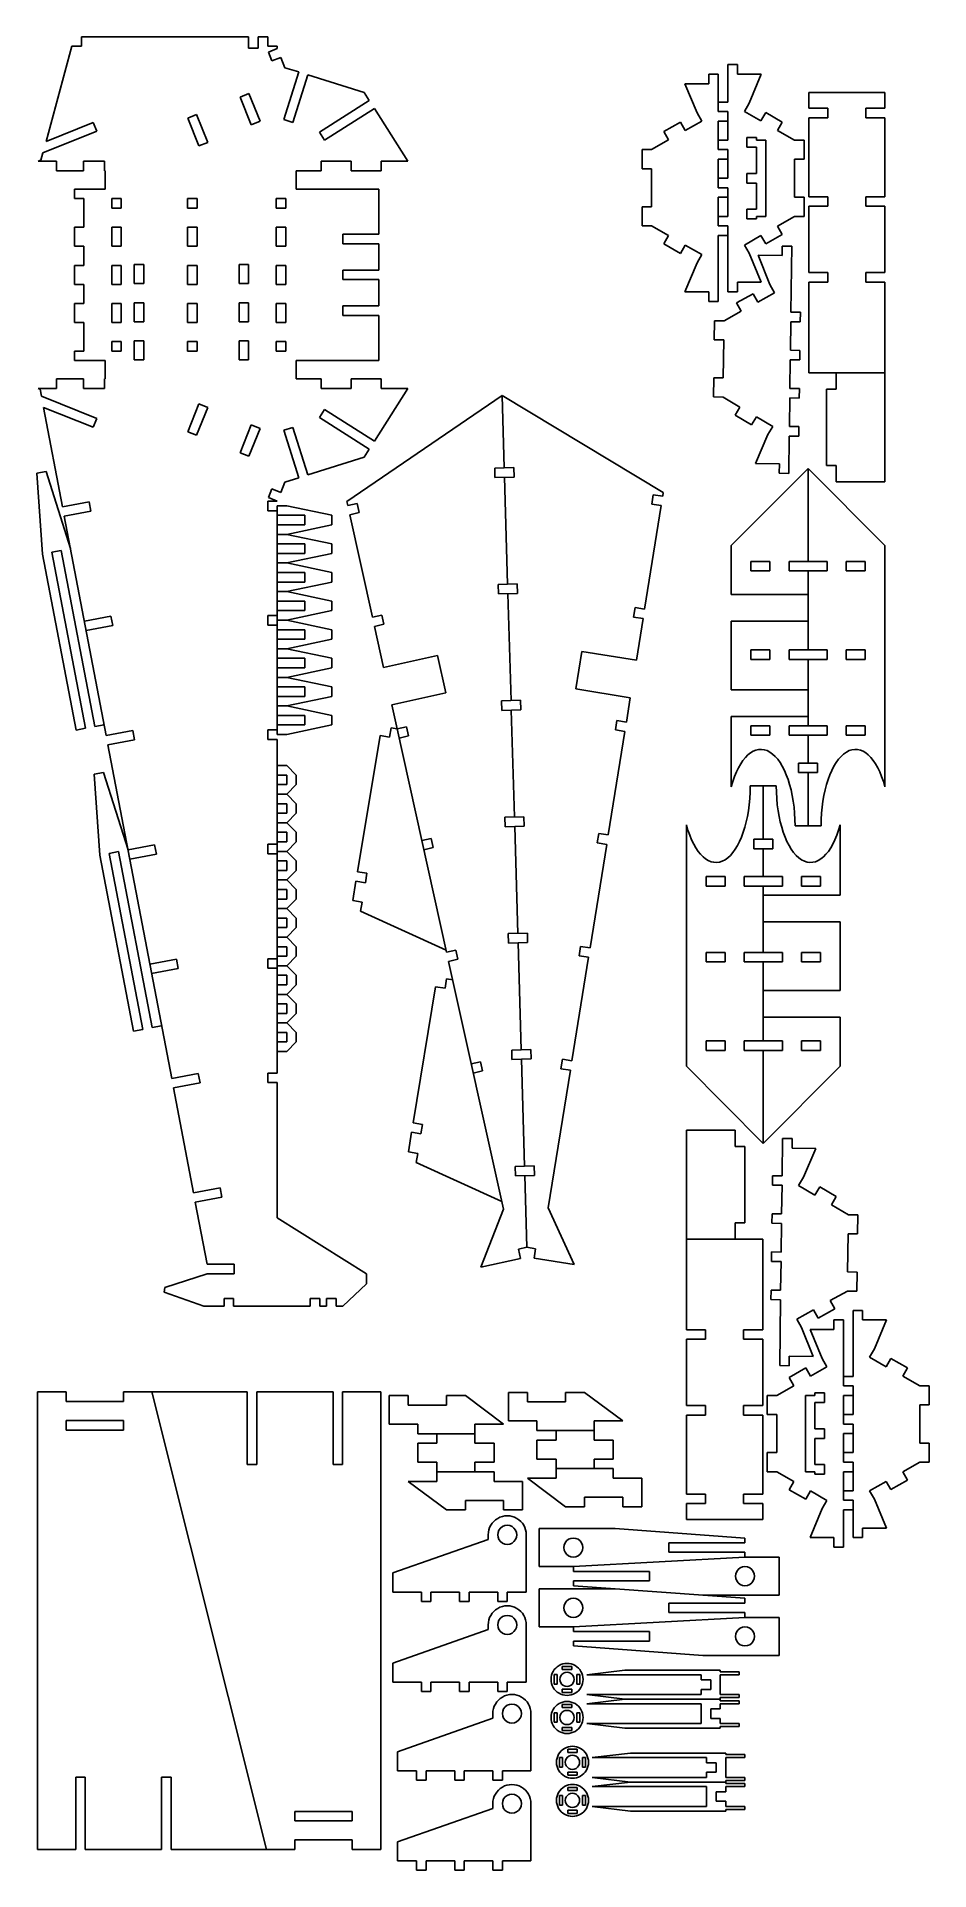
# Model space of a CAD drawing. Extents: x 22 to 320, y 17 to 628.
import ezdxf

# ---------------------------------------------------------------- set-up
doc = ezdxf.new("R2010")
doc.units = 0
doc.layers.get('0').update_dxf_attribs({"linetype": 'CONTINUOUS'})
doc.layers.add('02___PRT_ALL_AXES', color=7, linetype='CONTINUOUS')

msp = doc.modelspace()

# ---------------------------------------------------------------- linework, layer by layer
at = {"color": 7}
for points in [[(33.966943, 625.173276), (25.390315, 593.474866)], [(37.14194, 625.173276), (33.966943, 625.173276)], [(37.14194, 628.348276), (37.14194, 625.173276)], [(92.864999, 628.348276), (37.14194, 628.348276)], [(92.864999, 628.348276), (92.864999, 624.538276)], [(96.039999, 624.538276), (92.864999, 624.538276)], [(96.039999, 628.348276), (96.039999, 624.538276)], [(99.214999, 628.348276), (96.039999, 628.348276)], [(99.214999, 628.348276), (99.214999, 625.173276)], [(99.214999, 625.173276), (102.389999, 625.173276)], [(99.443605, 623.206582), (102.389999, 624.389545)], [(99.443605, 623.206582), (100.626556, 620.260182)], [(102.389999, 624.389545), (102.389999, 625.173276)], [(100.626556, 620.260182), (103.572951, 621.443145)], [(104.948076, 618.018096), (103.572951, 621.443145)], [(109.534633, 616.582432), (104.948076, 618.018096)], [(252.478447, 619.027069), (252.478447, 606.581069)], [(255.653447, 619.027069), (252.478447, 619.027069)], [(255.653447, 615.852069), (255.653447, 619.027069)], [(109.534633, 616.582432), (104.580882, 600.756538)], [(112.564664, 615.633996), (107.61091, 599.808074)], [(131.357076, 609.751666), (112.564664, 615.633996)], [(242.214863, 603.012256), (238.190947, 612.677069)], [(246.128447, 612.677069), (238.190947, 612.677069)], [(246.128447, 612.677069), (246.128447, 615.852069)], [(246.128447, 615.852069), (249.303447, 615.852069)], [(249.303447, 603.406069), (249.303447, 615.852069)], [(263.590947, 615.852069), (255.653447, 615.852069)], [(259.567034, 606.187256), (263.590947, 615.852069)], [(90.030876, 608.248268), (92.977273, 609.431231)], [(93.756706, 598.968294), (90.030876, 608.248268)], [(92.977273, 609.431231), (96.703103, 600.151228)], [(133.041212, 607.10287), (116.418459, 596.533958)], [(133.041212, 607.10287), (131.357076, 609.751666)], [(252.478447, 606.581069), (249.303447, 606.581069)], [(257.991791, 603.430594), (259.567034, 606.187256)], [(279.40924, 609.780538), (279.40924, 604.527676)], [(304.809229, 609.780538), (279.40924, 609.780538)], [(304.809229, 604.527676), (304.809229, 609.780538)], [(25.390315, 593.474866), (41.082677, 599.775224)], [(41.082677, 599.775224), (42.265628, 596.828824)], [(72.55814, 601.233127), (75.504537, 602.41609)], [(76.283967, 591.953152), (72.55814, 601.233127)], [(75.504537, 602.41609), (79.230364, 593.136087)], [(93.756706, 598.968294), (96.703103, 600.151228)], [(104.580882, 600.756538), (107.61091, 599.808074)], [(134.744737, 604.423565), (118.121983, 593.854653)], [(145.925599, 586.838298), (134.744737, 604.423565)], [(231.188175, 596.711278), (236.701519, 599.861781)], [(238.276759, 597.105091), (236.701519, 599.861781)], [(238.276759, 597.105091), (243.790103, 600.255594)], [(243.790103, 600.255594), (242.214863, 603.012256)], [(252.478447, 603.406069), (249.303447, 603.406069)], [(249.303447, 600.231069), (249.303447, 590.706069)], [(249.303447, 600.231069), (252.478447, 600.231069)], [(252.478447, 603.406069), (252.478447, 593.881069)], [(263.505137, 600.280091), (257.991791, 603.430594)], [(263.505137, 600.280091), (265.080377, 603.036781)], [(265.080377, 603.036781), (270.593721, 599.886278)], [(269.018481, 597.129616), (270.593721, 599.886278)], [(279.40924, 604.527676), (285.759229, 604.527676)], [(279.40924, 601.352676), (279.40924, 575.038291)], [(279.40924, 601.352676), (285.759229, 601.352676)], [(285.759229, 604.527676), (285.759229, 601.352676)], [(298.459229, 604.527676), (298.459229, 601.352676)], [(298.459229, 604.527676), (304.809229, 604.527676)], [(298.459229, 601.352676), (304.809229, 601.352676)], [(304.809229, 575.038291), (304.809229, 601.352676)], [(24.351787, 589.636588), (42.265628, 596.828824)], [(76.283967, 591.953152), (79.230364, 593.136087)], [(116.418459, 596.533958), (118.121983, 593.854653)], [(227.078447, 590.706069), (232.763416, 593.954616)], [(232.763416, 593.954616), (231.188175, 596.711278)], [(252.478447, 593.881069), (249.303447, 593.881069)], [(258.828447, 594.706569), (258.828447, 591.531569)], [(258.828447, 594.706569), (262.003447, 594.706569)], [(262.003447, 593.881069), (262.003447, 594.706569)], [(262.003447, 593.881069), (265.178447, 593.881069)], [(265.178447, 593.881069), (265.178447, 568.481063)], [(274.703447, 593.881069), (269.018481, 597.129616)], [(274.703447, 593.881069), (277.878447, 593.881069)], [(277.878447, 593.881069), (277.878447, 587.531069)], [(23.699353, 587.225253), (22.735601, 586.838298)], [(22.735601, 586.838298), (28.815673, 586.838298)], [(24.351787, 589.636588), (23.699353, 587.225253)], [(28.815673, 586.838298), (28.815673, 583.663298)], [(37.815675, 586.838298), (37.815675, 583.663298)], [(37.815675, 586.838298), (44.815673, 586.838298)], [(44.815673, 586.838298), (44.815673, 583.663298)], [(116.990187, 586.838298), (116.990187, 583.663298)], [(116.990187, 586.838298), (126.990187, 586.838298)], [(126.990187, 586.838298), (126.990187, 583.663298)], [(136.990187, 586.838298), (136.990187, 583.663298)], [(136.990187, 586.838298), (145.925599, 586.838298)], [(223.903447, 584.356069), (223.903447, 590.706069)], [(227.078447, 590.706069), (223.903447, 590.706069)], [(252.478447, 590.706069), (249.303447, 590.706069)], [(249.303447, 587.531069), (249.303447, 578.006063)], [(249.303447, 587.531069), (252.478447, 587.531069)], [(252.478447, 590.706069), (252.478447, 581.181069)], [(258.828447, 591.531569), (262.003447, 591.531569)], [(262.003447, 591.531569), (262.003447, 582.768569)], [(274.703447, 574.831063), (274.703447, 587.531069)], [(274.703447, 587.531069), (277.878447, 587.531069)], [(28.815673, 583.663298), (37.815675, 583.663298)], [(44.815673, 583.663298), (45.087599, 583.663298)], [(45.087599, 583.663298), (45.087599, 577.567312)], [(108.739999, 577.567312), (108.739999, 583.663298)], [(108.739999, 583.663298), (116.990187, 583.663298)], [(126.990187, 583.663298), (136.990187, 583.663298)], [(227.078447, 584.356069), (223.903447, 584.356069)], [(227.078447, 571.656063), (227.078447, 584.356069)], [(252.478447, 581.181069), (249.303447, 581.181069)], [(258.828447, 582.768569), (258.828447, 579.593569)], [(258.828447, 582.768569), (262.003447, 582.768569)], [(34.825999, 577.567312), (34.825999, 574.392312)], [(45.087599, 577.567312), (34.825999, 577.567312)], [(38.000999, 574.392312), (34.825999, 574.392312)], [(38.000999, 574.392312), (38.000999, 564.867312)], [(47.271999, 574.392312), (47.271999, 571.217312)], [(50.446999, 574.392312), (47.271999, 574.392312)], [(50.446999, 574.392312), (50.446999, 571.217312)], [(72.544999, 574.392312), (72.544999, 571.217312)], [(75.719999, 574.392312), (72.544999, 574.392312)], [(75.719999, 574.392312), (75.719999, 571.217312)], [(102.034402, 574.392312), (102.034402, 571.217312)], [(105.209402, 574.392312), (102.034402, 574.392312)], [(105.209402, 574.392312), (105.209402, 571.217312)], [(136.171999, 577.567312), (108.739999, 577.567312)], [(136.171999, 562.517812), (136.171999, 577.567312)], [(252.478447, 578.006063), (249.303447, 578.006063)], [(249.303447, 574.831063), (249.303447, 565.306063)], [(249.303447, 574.831063), (252.478447, 574.831063)], [(252.478447, 578.006063), (252.478447, 568.481063)], [(258.828447, 579.593569), (262.003447, 579.593569)], [(262.003447, 579.593569), (262.003447, 570.830563)], [(274.703447, 574.831063), (277.878447, 574.831063)], [(277.878447, 568.481063), (277.878447, 574.831063)], [(279.40924, 575.038291), (285.759229, 575.038291)], [(285.759229, 575.038291), (285.759229, 571.863291)], [(298.459229, 575.038291), (298.459229, 571.863291)], [(298.459229, 575.038291), (304.809229, 575.038291)], [(47.271999, 571.217312), (50.446999, 571.217312)], [(72.544999, 571.217312), (75.719999, 571.217312)], [(102.034402, 571.217312), (105.209402, 571.217312)], [(223.903447, 571.656063), (223.903447, 565.306063)], [(227.078447, 571.656063), (223.903447, 571.656063)], [(252.478447, 568.481063), (249.303447, 568.481063)], [(258.828447, 570.830563), (258.828447, 567.655563)], [(258.828447, 570.830563), (262.003447, 570.830563)], [(262.003447, 567.655563), (262.003447, 568.481063)], [(265.178447, 568.481063), (262.003447, 568.481063)], [(269.018481, 565.23251), (274.703447, 568.481063)], [(274.703447, 568.481063), (277.878447, 568.481063)], [(279.40924, 571.863291), (279.40924, 549.765291)], [(279.40924, 571.863291), (285.759229, 571.863291)], [(298.459229, 571.863291), (304.809229, 571.863291)], [(304.809229, 549.765291), (304.809229, 571.863291)], [(34.825999, 564.867312), (34.825999, 558.517312)], [(38.000999, 564.867312), (34.825999, 564.867312)], [(47.271999, 558.517312), (47.271999, 564.867312)], [(47.271999, 564.867312), (50.446999, 564.867312)], [(50.446999, 564.867312), (50.446999, 558.517312)], [(72.544999, 558.517312), (72.544999, 564.867312)], [(72.544999, 564.867312), (75.719999, 564.867312)], [(75.719999, 564.867312), (75.719999, 558.517312)], [(102.034402, 558.517312), (102.034402, 564.867312)], [(102.034402, 564.867312), (105.209402, 564.867312)], [(105.209402, 564.867312), (105.209402, 558.517312)], [(124.259402, 559.342812), (124.259402, 562.517812)], [(124.259402, 562.517812), (136.171999, 562.517812)], [(227.078447, 565.306063), (223.903447, 565.306063)], [(232.763416, 562.05751), (227.078447, 565.306063)], [(232.763416, 562.05751), (231.188175, 559.30084)], [(252.478447, 565.306063), (249.303447, 565.306063)], [(249.303447, 540.160063), (249.303447, 562.131063)], [(249.303447, 562.131063), (252.478447, 562.131063)], [(252.478447, 565.306063), (252.478447, 543.335063)], [(257.991791, 558.931547), (263.505137, 562.08203)], [(258.828447, 567.655563), (262.003447, 567.655563)], [(263.505137, 562.08203), (265.080377, 559.325357)], [(265.080377, 559.325357), (270.593721, 562.47584)], [(269.018481, 565.23251), (270.593721, 562.47584)], [(38.000999, 558.517312), (34.825999, 558.517312)], [(38.000999, 558.517312), (38.000999, 552.167312)], [(47.271999, 558.517312), (50.446999, 558.517312)], [(72.544999, 558.517312), (75.719999, 558.517312)], [(102.034402, 558.517312), (105.209402, 558.517312)], [(124.259402, 559.342812), (136.171999, 559.342812)], [(136.171999, 550.579812), (136.171999, 559.342812)], [(231.188175, 559.30084), (236.701519, 556.150357)], [(238.276759, 558.90703), (236.701519, 556.150357)], [(243.790103, 555.756547), (238.276759, 558.90703)], [(257.991791, 558.931547), (259.567034, 556.174876)], [(263.590947, 546.510063), (259.567034, 556.174876)], [(270.571654, 558.590185), (270.530633, 555.41545)], [(273.746389, 558.549164), (270.571654, 558.590185)], [(273.462519, 536.579998), (273.746389, 558.549164)], [(34.825999, 552.167312), (34.825999, 545.817312)], [(38.000999, 552.167312), (34.825999, 552.167312)], [(47.271999, 545.817312), (47.271999, 552.167312)], [(47.271999, 552.167312), (50.446999, 552.167312)], [(50.446999, 552.167312), (50.446999, 545.817312)], [(54.764999, 546.071312), (54.764999, 552.421312)], [(54.764999, 552.421312), (57.939999, 552.421312)], [(57.939999, 552.421312), (57.939999, 546.071312)], [(72.544999, 545.817312), (72.544999, 552.167312)], [(72.544999, 552.167312), (75.719999, 552.167312)], [(75.719999, 552.167312), (75.719999, 545.817312)], [(89.689999, 546.071312), (89.689999, 552.421312)], [(89.689999, 552.421312), (92.864999, 552.421312)], [(92.864999, 552.421312), (92.864999, 546.071312)], [(102.034402, 545.817312), (102.034402, 552.167312)], [(102.034402, 552.167312), (105.209402, 552.167312)], [(105.209402, 552.167312), (105.209402, 545.817312)], [(124.259402, 547.404812), (124.259402, 550.579812)], [(124.259402, 550.579812), (136.171999, 550.579812)], [(238.190947, 543.335063), (242.214863, 552.999876)], [(243.790103, 555.756547), (242.214863, 552.999876)], [(262.593796, 555.518004), (266.492502, 545.802013)], [(270.530633, 555.41545), (262.593796, 555.518004)], [(38.000999, 545.817312), (34.825999, 545.817312)], [(38.000999, 545.817312), (38.000999, 539.467312)], [(47.271999, 545.817312), (50.446999, 545.817312)], [(54.764999, 546.071312), (57.939999, 546.071312)], [(72.544999, 545.817312), (75.719999, 545.817312)], [(89.689999, 546.071312), (92.864999, 546.071312)], [(102.034402, 545.817312), (105.209402, 545.817312)], [(124.259402, 547.404812), (136.171999, 547.404812)], [(136.171999, 538.641812), (136.171999, 547.404812)], [(255.653447, 543.335063), (255.653447, 546.510063)], [(255.653447, 546.510063), (263.590947, 546.510063)], [(268.031996, 543.025217), (266.492502, 545.802013)], [(279.40924, 549.765291), (285.759229, 549.765291)], [(279.40924, 546.590291), (279.40924, 516.364291)], [(279.40924, 546.590291), (285.759229, 546.590291)], [(285.759229, 549.765291), (285.759229, 546.590291)], [(298.459229, 549.765291), (298.459229, 546.590291)], [(298.459229, 549.765291), (304.809229, 549.765291)], [(298.459229, 546.590291), (304.809229, 546.590291)], [(304.809229, 480.078576), (304.809229, 546.590291)], [(34.825999, 539.467312), (34.825999, 533.117312)], [(38.000999, 539.467312), (34.825999, 539.467312)], [(47.271999, 533.117312), (47.271999, 539.467312)], [(47.271999, 539.467312), (50.446999, 539.467312)], [(50.446999, 539.467312), (50.446999, 533.117312)], [(54.764999, 533.371312), (54.764999, 539.721312)], [(54.764999, 539.721312), (57.939999, 539.721312)], [(57.939999, 539.721312), (57.939999, 533.371312)], [(72.544999, 533.117312), (72.544999, 539.467312)], [(72.544999, 539.467312), (75.719999, 539.467312)], [(75.719999, 539.467312), (75.719999, 533.117312)], [(89.689999, 533.371312), (89.689999, 539.721312)], [(89.689999, 539.721312), (92.864999, 539.721312)], [(92.864999, 539.721312), (92.864999, 533.371312)], [(102.034402, 533.117312), (102.034402, 539.467312)], [(102.034402, 539.467312), (105.209402, 539.467312)], [(105.209402, 539.467312), (105.209402, 533.117312)], [(124.259402, 535.466812), (124.259402, 538.641812)], [(124.259402, 538.641812), (136.171999, 538.641812)], [(238.190947, 543.335063), (246.128447, 543.335063)], [(246.128447, 540.160063), (246.128447, 543.335063)], [(249.303447, 540.160063), (246.128447, 540.160063)], [(252.478447, 543.335063), (255.653447, 543.335063)], [(260.938916, 542.723025), (255.385324, 539.64404)], [(256.924818, 536.867244), (255.385324, 539.64404)], [(262.478407, 539.946232), (260.938916, 542.723025)], [(268.031996, 543.025217), (262.478407, 539.946232)], [(38.000999, 533.117312), (34.825999, 533.117312)], [(38.000999, 533.117312), (38.000999, 523.592312)], [(47.271999, 533.117312), (50.446999, 533.117312)], [(54.764999, 533.371312), (57.939999, 533.371312)], [(72.544999, 533.117312), (75.719999, 533.117312)], [(89.689999, 533.371312), (92.864999, 533.371312)], [(102.034402, 533.117312), (105.209402, 533.117312)], [(124.259402, 535.466812), (136.171999, 535.466812)], [(136.171999, 520.417312), (136.171999, 535.466812)], [(248.023617, 533.733437), (247.941575, 527.383965)], [(251.198352, 533.692413), (248.023617, 533.733437)], [(256.924818, 536.867244), (251.198352, 533.692413)], [(273.298432, 523.881056), (273.421498, 533.405263)], [(273.421498, 533.405263), (276.596232, 533.364242)], [(273.462519, 536.579998), (276.637253, 536.538977)], [(276.637253, 536.538977), (276.596232, 533.364242)], [(47.271999, 523.592312), (47.271999, 526.767312)], [(47.271999, 526.767312), (50.446999, 526.767312)], [(50.446999, 523.592312), (50.446999, 526.767312)], [(54.764999, 520.671312), (54.764999, 527.021312)], [(54.764999, 527.021312), (57.939999, 527.021312)], [(57.939999, 527.021312), (57.939999, 520.671312)], [(72.544999, 523.592312), (72.544999, 526.767312)], [(72.544999, 526.767312), (75.719999, 526.767312)], [(75.719999, 523.592312), (75.719999, 526.767312)], [(89.689999, 520.671312), (89.689999, 527.021312)], [(89.689999, 527.021312), (92.864999, 527.021312)], [(92.864999, 527.021312), (92.864999, 520.671312)], [(102.034402, 523.592312), (102.034402, 526.767312)], [(102.034402, 526.767312), (105.209402, 526.767312)], [(105.209402, 523.592312), (105.209402, 526.767312)], [(251.11631, 527.342944), (247.941575, 527.383965)], [(251.11631, 527.342944), (250.952223, 514.644005)], [(34.825999, 523.592312), (34.825999, 520.417312)], [(38.000999, 523.592312), (34.825999, 523.592312)], [(34.825999, 520.417312), (45.087599, 520.417312)], [(45.087599, 520.417312), (45.087599, 514.321312)], [(50.446999, 523.592312), (47.271999, 523.592312)], [(54.764999, 520.671312), (57.939999, 520.671312)], [(75.719999, 523.592312), (72.544999, 523.592312)], [(89.689999, 520.671312), (92.864999, 520.671312)], [(105.209402, 523.592312), (102.034402, 523.592312)], [(108.739999, 514.321312), (108.739999, 520.417312)], [(108.739999, 520.417312), (136.171999, 520.417312)], [(273.134348, 511.182118), (273.257411, 520.706322)], [(273.257411, 520.706322), (276.432145, 520.665301)], [(273.298432, 523.881056), (276.473169, 523.840035)], [(276.473169, 523.840035), (276.432145, 520.665301)], [(28.815673, 511.146312), (28.815673, 514.321312)], [(37.815675, 514.321312), (28.815673, 514.321312)], [(37.815675, 511.146312), (37.815675, 514.321312)], [(44.815673, 511.146312), (44.815673, 514.321312)], [(45.087599, 514.321312), (44.815673, 514.321312)], [(116.990187, 514.321312), (108.739999, 514.321312)], [(116.990187, 511.146312), (116.990187, 514.321312)], [(126.990187, 511.146312), (126.990187, 514.321312)], [(136.990187, 514.321312), (126.990187, 514.321312)], [(136.990187, 511.146312), (136.990187, 514.321312)], [(247.695446, 508.335557), (247.777488, 514.685026)], [(250.952223, 514.644005), (247.777488, 514.685026)], [(279.40924, 516.364291), (304.809229, 516.364291)], [(288.537932, 516.364291), (288.537932, 510.921432)], [(22.735601, 511.146312), (23.392105, 510.882731)], [(22.735601, 511.146312), (28.815673, 511.146312)], [(23.392105, 510.882731), (23.836541, 508.554908)], [(23.836541, 508.554908), (42.265628, 501.155801)], [(37.815675, 511.146312), (44.815673, 511.146312)], [(116.990187, 511.146312), (126.990187, 511.146312)], [(125.581035, 473.442609), (177.297619, 508.790852)], [(134.744737, 493.561062), (145.925599, 511.146312)], [(136.990187, 511.146312), (145.925599, 511.146312)], [(177.297619, 508.790852), (177.998707, 484.723463)], [(230.984163, 476.513023), (177.297619, 508.790852)], [(250.870181, 508.294536), (247.695446, 508.335557)], [(250.870181, 508.294536), (256.512701, 504.972803)], [(272.970261, 498.483179), (273.093324, 508.007383)], [(273.093324, 508.007383), (276.268059, 507.966362)], [(273.134348, 511.182118), (276.309082, 511.141097)], [(276.309082, 511.141097), (276.268059, 507.966362)], [(288.537932, 510.921432), (285.362932, 510.921432)], [(285.362932, 485.521432), (285.362932, 510.921432)], [(24.543982, 504.849536), (30.864223, 471.745959)], [(24.543982, 504.849536), (41.082677, 498.209406)], [(41.082677, 498.209406), (42.265628, 501.155801)], [(72.55814, 496.751489), (76.283967, 506.03148)], [(79.230364, 504.848529), (75.504537, 495.56854)], [(76.283967, 506.03148), (79.230364, 504.848529)], [(116.418459, 501.450664), (118.121983, 504.129963)], [(133.041212, 490.881763), (116.418459, 501.450664)], [(134.744737, 493.561062), (118.121983, 504.129963)], [(256.512701, 504.972803), (254.901977, 502.236712)], [(260.374155, 499.015258), (254.901977, 502.236712)], [(261.984879, 501.751349), (260.374155, 499.015258)], [(261.984879, 501.751349), (267.457061, 498.529895)], [(72.55814, 496.751489), (75.504537, 495.56854)], [(90.030876, 489.73635), (93.756706, 499.016339)], [(96.703103, 497.833388), (92.977273, 488.553399)], [(93.756706, 499.016339), (96.703103, 497.833388)], [(104.580882, 497.228097), (107.61091, 498.176542)], [(109.534633, 481.402192), (104.580882, 497.228097)], [(112.564664, 482.35064), (107.61091, 498.176542)], [(265.846334, 495.793807), (261.697882, 486.181792)], [(267.457061, 498.529895), (265.846334, 495.793807)], [(272.768435, 482.863483), (272.929237, 495.308444)], [(272.929237, 495.308444), (276.103975, 495.26742)], [(272.970261, 498.483179), (276.144996, 498.442158)], [(276.144996, 498.442158), (276.103975, 495.26742)], [(90.030876, 489.73635), (92.977273, 488.553399)], [(131.357076, 488.232958), (133.041212, 490.881763)], [(25.381178, 483.534443), (22.26251, 482.939019)], [(22.26251, 482.939019), (24.172461, 456.005144)], [(33.528466, 457.791422), (25.381178, 483.534443)], [(112.564664, 482.35064), (131.357076, 488.232958)], [(174.825053, 484.631012), (181.172361, 484.81591)], [(174.825053, 484.631012), (174.917501, 481.457358)], [(181.172361, 484.81591), (181.264808, 481.642256)], [(279.211572, 484.523271), (253.613903, 458.813524)], [(261.697882, 486.181792), (269.634722, 486.079238)], [(269.634722, 486.079238), (269.593698, 482.904504)], [(269.593698, 482.904504), (272.768435, 482.863483)], [(279.211572, 484.523271), (304.809229, 458.813524)], [(279.211572, 484.523271), (279.211572, 453.560671)], [(288.537932, 485.521432), (285.362932, 485.521432)], [(288.537932, 485.521432), (288.537932, 480.078576)], [(99.443605, 474.778039), (100.626556, 477.724433)], [(100.626556, 477.724433), (103.572951, 476.541485)], [(103.572951, 476.541485), (104.948076, 479.966531)], [(104.948076, 479.966531), (109.534633, 481.402192)], [(174.917501, 481.457358), (181.264808, 481.642256)], [(178.091155, 481.549809), (179.128135, 445.95172)], [(230.781665, 475.254478), (230.984163, 476.513023)], [(288.537932, 480.078576), (304.809229, 480.078576)], [(39.704543, 473.433781), (30.864223, 471.745959)], [(39.704543, 473.433781), (40.299967, 470.315112)], [(99.214999, 473.595088), (99.214999, 470.420088)], [(99.214999, 473.595088), (102.389999, 473.595088)], [(99.214999, 470.420088), (102.389999, 470.420088)], [(99.443605, 474.778039), (102.389999, 473.595088)], [(102.389999, 395.867701), (102.389999, 472.067701)], [(105.564999, 472.067701), (102.389999, 472.067701)], [(120.565, 468.892701), (105.564999, 472.067701)], [(125.85645, 472.197986), (125.581035, 473.442609)], [(128.95646, 472.883967), (125.85645, 472.197986)], [(128.95646, 472.883967), (129.642441, 469.783959)], [(224.729288, 437.638275), (230.2773, 472.119793)], [(227.646981, 475.75884), (227.142616, 472.624158)], [(227.142616, 472.624158), (230.2773, 472.119793)], [(227.646981, 475.75884), (230.781665, 475.254478)], [(40.299967, 470.315112), (31.45965, 468.627291)], [(45.41257, 395.545959), (31.45965, 468.627291)], [(102.389999, 468.892701), (111.565001, 468.892701)], [(111.565001, 465.717701), (102.389999, 465.717701)], [(105.564999, 462.542701), (120.565, 465.717701)], [(111.565001, 468.892701), (111.565001, 465.717701)], [(120.565, 465.717701), (120.565, 468.892701)], [(129.642441, 469.783959), (126.542433, 469.097975)], [(134.088243, 434.997883), (126.542433, 469.097975)], [(105.564999, 462.542701), (102.389999, 462.542701)], [(102.389999, 459.367701), (111.565001, 459.367701)], [(120.565, 459.367701), (105.564999, 462.542701)], [(111.565001, 459.367701), (111.565001, 456.192701)], [(120.565, 456.192701), (120.565, 459.367701)], [(253.613903, 442.486271), (253.613903, 458.813524)], [(304.809229, 378.39497), (304.809229, 458.813524)], [(24.172461, 456.005144), (35.370973, 397.350601)], [(27.29113, 456.600571), (30.409797, 457.195998)], [(38.489642, 397.946028), (27.29113, 456.600571)], [(30.409797, 457.195998), (41.60831, 398.541452)], [(111.565001, 456.192701), (102.389999, 456.192701)], [(105.564999, 453.017701), (102.389999, 453.017701)], [(105.564999, 453.017701), (120.565, 456.192701)], [(120.565, 449.842701), (105.564999, 453.017701)], [(266.511572, 453.560671), (260.161572, 453.560671)], [(260.161572, 453.560671), (260.161572, 450.385671)], [(266.511572, 450.385671), (266.511572, 453.560671)], [(272.861572, 453.560671), (285.56156, 453.560671)], [(272.861572, 453.560671), (272.861572, 450.385671)], [(285.56156, 453.560671), (285.56156, 450.385671)], [(291.91156, 453.560671), (298.26156, 453.560671)], [(291.91156, 450.385671), (291.91156, 453.560671)], [(298.26156, 453.560671), (298.26156, 450.385671)], [(102.389999, 449.842701), (111.565001, 449.842701)], [(111.565001, 446.667701), (102.389999, 446.667701)], [(105.564999, 443.492701), (120.565, 446.667701)], [(111.565001, 449.842701), (111.565001, 446.667701)], [(120.565, 446.667701), (120.565, 449.842701)], [(175.954481, 445.85927), (182.301789, 446.044168)], [(182.301789, 446.044168), (182.394236, 442.870514)], [(266.511572, 450.385671), (260.161572, 450.385671)], [(272.861572, 450.385671), (285.56156, 450.385671)], [(279.211572, 450.385671), (279.211572, 424.071271)], [(291.91156, 450.385671), (298.26156, 450.385671)], [(105.564999, 443.492701), (102.389999, 443.492701)], [(102.389999, 440.317701), (111.565001, 440.317701)], [(120.565, 440.317701), (105.564999, 443.492701)], [(111.565001, 440.317701), (111.565001, 437.142701)], [(120.565, 437.142701), (120.565, 440.317701)], [(175.954481, 445.85927), (176.046929, 442.685616)], [(176.046929, 442.685616), (182.394236, 442.870514)], [(179.220582, 442.778066), (180.257563, 407.179978)], [(279.211572, 442.486271), (253.613903, 442.486271)], [(46.978717, 435.333781), (38.138396, 433.645959)], [(46.978717, 435.333781), (47.574141, 432.215112)], [(99.214999, 435.495088), (99.214999, 432.320088)], [(99.214999, 435.495088), (102.389999, 435.495088)], [(111.565001, 437.142701), (102.389999, 437.142701)], [(105.564999, 433.967701), (102.389999, 433.967701)], [(105.564999, 433.967701), (120.565, 437.142701)], [(120.565, 430.792701), (105.564999, 433.967701)], [(137.18825, 435.683866), (134.088243, 434.997883)], [(137.18825, 435.683866), (137.874234, 432.583855)], [(221.594604, 438.14264), (221.090239, 435.007955)], [(221.090239, 435.007955), (224.224923, 434.50359)], [(221.594604, 438.14264), (224.729288, 437.638275)], [(221.996996, 420.656774), (224.224923, 434.50359)], [(47.574141, 432.215112), (38.73382, 430.527291)], [(99.214999, 432.320088), (102.389999, 432.320088)], [(102.389999, 430.792701), (111.565001, 430.792701)], [(111.565001, 427.617701), (102.389999, 427.617701)], [(105.564999, 424.442701), (120.565, 427.617701)], [(111.565001, 430.792701), (111.565001, 427.617701)], [(120.565, 427.617701), (120.565, 430.792701)], [(137.874234, 432.583855), (134.774223, 431.897875)], [(137.804409, 418.204227), (134.774223, 431.897875)], [(279.211572, 433.596271), (253.613903, 433.596271)], [(253.613903, 410.736271), (253.613903, 433.596271)], [(105.564999, 424.442701), (102.389999, 424.442701)], [(120.565, 421.267701), (105.564999, 424.442701)], [(137.804409, 418.204227), (155.78446, 422.182925)], [(155.78446, 422.182925), (158.528391, 409.782891)], [(203.815831, 423.58209), (201.798372, 411.043354)], [(221.996996, 420.656774), (203.815831, 423.58209)], [(266.511572, 424.071271), (260.161572, 424.071271)], [(260.161572, 424.071271), (260.161572, 420.896271)], [(266.511572, 420.896271), (266.511572, 424.071271)], [(272.861572, 424.071271), (285.56156, 424.071271)], [(272.861572, 424.071271), (272.861572, 420.896271)], [(285.56156, 424.071271), (285.56156, 420.896271)], [(291.91156, 424.071271), (298.26156, 424.071271)], [(291.91156, 420.896271), (291.91156, 424.071271)], [(298.26156, 424.071271), (298.26156, 420.896271)], [(102.389999, 421.267701), (111.565001, 421.267701)], [(111.565001, 418.092701), (102.389999, 418.092701)], [(105.564999, 414.917701), (120.565, 418.092701)], [(111.565001, 421.267701), (111.565001, 418.092701)], [(120.565, 418.092701), (120.565, 421.267701)], [(266.511572, 420.896271), (260.161572, 420.896271)], [(272.861572, 420.896271), (285.56156, 420.896271)], [(279.211572, 420.896271), (279.211572, 398.798271)], [(291.91156, 420.896271), (298.26156, 420.896271)], [(105.564999, 414.917701), (102.389999, 414.917701)], [(102.389999, 411.742701), (111.565001, 411.742701)], [(120.565, 411.742701), (105.564999, 414.917701)], [(111.565001, 411.742701), (111.565001, 408.567701)], [(120.565, 408.567701), (120.565, 411.742701)], [(140.54834, 405.804192), (158.528391, 409.782891)], [(219.979536, 408.118039), (201.798372, 411.043354)], [(279.211572, 410.736271), (253.613903, 410.736271)], [(111.565001, 408.567701), (102.389999, 408.567701)], [(105.564999, 405.392701), (102.389999, 405.392701)], [(105.564999, 405.392701), (120.565, 408.567701)], [(120.565, 402.217701), (105.564999, 405.392701)], [(142.320033, 397.797779), (140.54834, 405.804192)], [(177.083909, 407.087527), (183.431217, 407.272428)], [(177.083909, 407.087527), (177.176359, 403.913873)], [(177.176359, 403.913873), (183.523667, 404.098771)], [(180.350013, 404.006324), (181.386991, 368.408235)], [(183.431217, 407.272428), (183.523667, 404.098771)], [(218.676911, 400.022071), (219.979536, 408.118039)], [(35.370973, 397.350601), (38.489642, 397.946028)], [(41.60831, 398.541452), (44.726979, 399.136878)], [(54.25289, 397.233781), (45.41257, 395.545959)], [(54.25289, 397.233781), (54.848314, 394.115112)], [(99.214999, 397.395088), (99.214999, 394.220088)], [(99.214999, 397.395088), (102.389999, 397.395088)], [(102.389999, 402.217701), (111.565001, 402.217701)], [(111.565001, 399.042701), (102.389999, 399.042701)], [(105.564999, 395.867701), (120.565, 399.042701)], [(111.565001, 402.217701), (111.565001, 399.042701)], [(120.565, 399.042701), (120.565, 402.217701)], [(140.289526, 398.132387), (139.771106, 394.999997)], [(142.320366, 397.796278), (140.289526, 398.132387)], [(145.42004, 398.483763), (142.320033, 397.797779)], [(158.783613, 323.397575), (142.320366, 397.796278)], [(145.42004, 398.483763), (146.106024, 395.383755)], [(215.542227, 400.526436), (215.037862, 397.391752)], [(215.037862, 397.391752), (218.172546, 396.887387)], [(215.542227, 400.526436), (218.676911, 400.022071)], [(279.211572, 401.846271), (253.613903, 401.846271)], [(253.613903, 378.39497), (253.613903, 401.846271)], [(266.511572, 398.798271), (260.161572, 398.798271)], [(260.161572, 398.798271), (260.161572, 395.623271)], [(266.511572, 395.623271), (266.511572, 398.798271)], [(272.861572, 398.798271), (285.56156, 398.798271)], [(272.861572, 398.798271), (272.861572, 395.623271)], [(285.56156, 398.798271), (285.56156, 395.623271)], [(291.91156, 398.798271), (298.26156, 398.798271)], [(291.91156, 395.623271), (291.91156, 398.798271)], [(298.26156, 398.798271), (298.26156, 395.623271)], [(54.848314, 394.115112), (46.007994, 392.427291)], [(67.23509, 281.245959), (46.007994, 392.427291)], [(99.214999, 394.220088), (102.389999, 394.220088)], [(102.389999, 395.867701), (105.564999, 395.867701)], [(102.389999, 283.095088), (102.389999, 394.220088)], [(136.638716, 395.518417), (129.132005, 350.161411)], [(136.638716, 395.518417), (139.771106, 394.999997)], [(146.106024, 395.383755), (143.006013, 394.697771)], [(212.624535, 362.405868), (218.172546, 396.887387)], [(266.511572, 395.623271), (260.161572, 395.623271)], [(272.861572, 395.623271), (285.56156, 395.623271)], [(279.211572, 395.623271), (279.211572, 386.352271)], [(291.91156, 395.623271), (298.26156, 395.623271)], [(105.564999, 385.516213), (102.389999, 385.516213)], [(108.739999, 382.341213), (105.564999, 385.516213)], [(276.036572, 386.352271), (282.38656, 386.352271)], [(276.036572, 383.177271), (276.036572, 386.352271)], [(282.38656, 383.177271), (282.38656, 386.352271)], [(44.535855, 383.207833), (41.417186, 382.612406)], [(41.417186, 382.612406), (43.327137, 355.678534)], [(52.683142, 357.464812), (44.535855, 383.207833)], [(102.389999, 382.341213), (105.564999, 382.341213)], [(105.564999, 379.166213), (102.389999, 379.166213)], [(105.564999, 382.341213), (105.564999, 379.166213)], [(105.564999, 375.991213), (108.739999, 379.166213)], [(108.739999, 379.166213), (108.739999, 382.341213)], [(259.945852, 378.774946), (268.606428, 378.774946)], [(264.27614, 360.994946), (264.27614, 378.774946)], [(276.036572, 383.177271), (282.38656, 383.177271)], [(279.211572, 383.177271), (279.211572, 365.397271)], [(105.564999, 375.991213), (102.389999, 375.991213)], [(102.389999, 372.816213), (105.564999, 372.816213)], [(108.739999, 372.816213), (105.564999, 375.991213)], [(105.564999, 372.816213), (105.564999, 369.641213)], [(108.739999, 369.641213), (108.739999, 372.816213)], [(105.564999, 369.641213), (102.389999, 369.641213)], [(105.564999, 366.466213), (108.739999, 369.641213)], [(178.213337, 368.315785), (184.560645, 368.500685)], [(178.213337, 368.315785), (178.305787, 365.142131)], [(184.560645, 368.500685), (184.653095, 365.327032)], [(105.564999, 366.466213), (102.389999, 366.466213)], [(102.389999, 363.291213), (105.564999, 363.291213)], [(108.739999, 363.291213), (105.564999, 366.466213)], [(105.564999, 363.291213), (105.564999, 360.116213)], [(108.739999, 360.116213), (108.739999, 363.291213)], [(153.651831, 361.283659), (150.551823, 360.597679)], [(153.651831, 361.283659), (154.337814, 358.183651)], [(178.305787, 365.142131), (184.653095, 365.327032)], [(181.479441, 365.234581), (182.516419, 329.636493)], [(209.48985, 362.910233), (208.985485, 359.775548)], [(209.48985, 362.910233), (212.624535, 362.405868)], [(238.678472, 365.777247), (238.678472, 285.358695)], [(261.10114, 360.994946), (261.10114, 357.819946)], [(261.10114, 360.994946), (267.45114, 360.994946)], [(267.45114, 360.994946), (267.45114, 357.819946)], [(274.881284, 365.397271), (283.541865, 365.397271)], [(289.873803, 365.777247), (289.873803, 342.325946)], [(43.327137, 355.678534), (54.525649, 297.02399)], [(46.445805, 356.273961), (49.564473, 356.869385)], [(57.644318, 297.619416), (46.445805, 356.273961)], [(49.564473, 356.869385), (60.762986, 298.214843)], [(61.527061, 359.133781), (52.686743, 357.445959)], [(62.122487, 356.015112), (53.282167, 354.327291)], [(61.527061, 359.133781), (62.122487, 356.015112)], [(99.214999, 359.295088), (102.389999, 359.295088)], [(99.214999, 359.295088), (99.214999, 356.120088)], [(99.214999, 356.120088), (102.389999, 356.120088)], [(105.564999, 360.116213), (102.389999, 360.116213)], [(105.564999, 356.941213), (102.389999, 356.941213)], [(105.564999, 356.941213), (108.739999, 360.116213)], [(108.739999, 353.766213), (105.564999, 356.941213)], [(154.337814, 358.183651), (151.237803, 357.497668)], [(206.572158, 324.789665), (212.12017, 359.271183)], [(208.985485, 359.775548), (212.12017, 359.271183)], [(261.10114, 357.819946), (267.45114, 357.819946)], [(264.27614, 348.548946), (264.27614, 357.819946)], [(102.389999, 353.766213), (105.564999, 353.766213)], [(105.564999, 350.591213), (102.389999, 350.591213)], [(105.564999, 353.766213), (105.564999, 350.591213)], [(105.564999, 347.416213), (108.739999, 350.591213)], [(108.739999, 350.591213), (108.739999, 353.766213)], [(129.132005, 350.161411), (132.264396, 349.642992)], [(132.264396, 349.642992), (131.745976, 346.510602)], [(245.22614, 345.373946), (245.22614, 348.548946)], [(251.57614, 348.548946), (245.22614, 348.548946)], [(251.57614, 348.548946), (251.57614, 345.373946)], [(257.92614, 345.373946), (257.92614, 348.548946)], [(257.92614, 348.548946), (270.62614, 348.548946)], [(270.62614, 345.373946), (270.62614, 348.548946)], [(276.97614, 348.548946), (276.97614, 345.373946)], [(276.97614, 348.548946), (283.326134, 348.548946)], [(283.326134, 345.373946), (283.326134, 348.548946)], [(105.564999, 347.416213), (102.389999, 347.416213)], [(102.389999, 344.241213), (105.564999, 344.241213)], [(108.739999, 344.241213), (105.564999, 347.416213)], [(105.564999, 344.241213), (105.564999, 341.066213)], [(108.739999, 341.066213), (108.739999, 344.241213)], [(128.613586, 347.029021), (127.540165, 340.543188)], [(128.613586, 347.029021), (131.745976, 346.510602)], [(251.57614, 345.373946), (245.22614, 345.373946)], [(257.92614, 345.373946), (270.62614, 345.373946)], [(264.27614, 323.275946), (264.27614, 345.373946)], [(264.27614, 342.325946), (289.873803, 342.325946)], [(276.97614, 345.373946), (283.326134, 345.373946)], [(105.564999, 341.066213), (102.389999, 341.066213)], [(105.564999, 337.891213), (102.389999, 337.891213)], [(105.564999, 337.891213), (108.739999, 341.066213)], [(108.739999, 334.716213), (105.564999, 337.891213)], [(127.540165, 340.543188), (130.672555, 340.024768)], [(130.672555, 340.024768), (130.172776, 337.005013)], [(130.172776, 337.005013), (158.649176, 324.005099)], [(102.389999, 334.716213), (105.564999, 334.716213)], [(105.564999, 331.541213), (102.389999, 331.541213)], [(105.564999, 334.716213), (105.564999, 331.541213)], [(105.564999, 328.366213), (108.739999, 331.541213)], [(108.739999, 331.541213), (108.739999, 334.716213)], [(264.27614, 333.435946), (289.873803, 333.435946)], [(289.873803, 333.435946), (289.873803, 310.575946)], [(105.564999, 328.366213), (102.389999, 328.366213)], [(102.389999, 325.191213), (105.564999, 325.191213)], [(108.739999, 325.191213), (105.564999, 328.366213)], [(105.564999, 325.191213), (105.564999, 322.016213)], [(108.739999, 322.016213), (108.739999, 325.191213)], [(161.883621, 324.083558), (158.783613, 323.397575)], [(161.883621, 324.083558), (162.569604, 320.983549)], [(179.342765, 329.544045), (185.690073, 329.728943)], [(179.342765, 329.544045), (179.435215, 326.370391)], [(179.435215, 326.370391), (185.782523, 326.555289)], [(182.608869, 326.462839), (183.645847, 290.864751)], [(185.690073, 329.728943), (185.782523, 326.555289)], [(203.437473, 325.29403), (202.933108, 322.159346)], [(203.437473, 325.29403), (206.572158, 324.789665)], [(68.801234, 321.033781), (59.960916, 319.345959)], [(69.396661, 317.915112), (60.55634, 316.22729)], [(68.801234, 321.033781), (69.396661, 317.915112)], [(99.214999, 321.195088), (102.389999, 321.195088)], [(99.214999, 321.195088), (99.214999, 318.020088)], [(99.214999, 318.020088), (102.389999, 318.020088)], [(105.564999, 322.016213), (102.389999, 322.016213)], [(105.564999, 318.841213), (102.389999, 318.841213)], [(105.564999, 318.841213), (108.739999, 322.016213)], [(108.739999, 315.666213), (105.564999, 318.841213)], [(162.569604, 320.983549), (159.469596, 320.297566)], [(177.744295, 237.712775), (159.469596, 320.297566)], [(200.519781, 287.173461), (206.067793, 321.654981)], [(202.933108, 322.159346), (206.067793, 321.654981)], [(245.22614, 320.100946), (245.22614, 323.275946)], [(251.57614, 323.275946), (245.22614, 323.275946)], [(251.57614, 320.100946), (245.22614, 320.100946)], [(251.57614, 323.275946), (251.57614, 320.100946)], [(257.92614, 320.100946), (257.92614, 323.275946)], [(257.92614, 323.275946), (270.62614, 323.275946)], [(257.92614, 320.100946), (270.62614, 320.100946)], [(264.27614, 293.786546), (264.27614, 320.100946)], [(270.62614, 320.100946), (270.62614, 323.275946)], [(276.97614, 323.275946), (276.97614, 320.100946)], [(276.97614, 323.275946), (283.326134, 323.275946)], [(276.97614, 320.100946), (283.326134, 320.100946)], [(283.326134, 320.100946), (283.326134, 323.275946)], [(102.389999, 315.666213), (105.564999, 315.666213)], [(105.564999, 312.491213), (102.389999, 312.491213)], [(105.564999, 315.666213), (105.564999, 312.491213)], [(105.564999, 309.316213), (108.739999, 312.491213)], [(108.739999, 312.491213), (108.739999, 315.666213)], [(155.156682, 311.834283), (147.649971, 266.477276)], [(155.156682, 311.834283), (158.289072, 311.315864)], [(158.807491, 314.448254), (158.289072, 311.315864)], [(160.838332, 314.112144), (158.807491, 314.448254)], [(105.564999, 309.316213), (102.389999, 309.316213)], [(102.389999, 306.141213), (105.564999, 306.141213)], [(108.739999, 306.141213), (105.564999, 309.316213)], [(105.564999, 306.141213), (105.564999, 302.966213)], [(108.739999, 302.966213), (108.739999, 306.141213)], [(264.27614, 310.575946), (289.873803, 310.575946)], [(105.564999, 302.966213), (102.389999, 302.966213)], [(105.564999, 299.791213), (102.389999, 299.791213)], [(105.564999, 299.791213), (108.739999, 302.966213)], [(108.739999, 296.616213), (105.564999, 299.791213)], [(264.27614, 301.685946), (289.873803, 301.685946)], [(289.873803, 301.685946), (289.873803, 285.358695)], [(54.525649, 297.02399), (57.644318, 297.619416)], [(60.762986, 298.214843), (63.881655, 298.810269)], [(102.389999, 296.616213), (105.564999, 296.616213)], [(105.564999, 293.441213), (102.389999, 293.441213)], [(105.564999, 296.616213), (105.564999, 293.441213)], [(105.564999, 290.266213), (108.739999, 293.441213)], [(108.739999, 293.441213), (108.739999, 296.616213)], [(245.22614, 290.611546), (245.22614, 293.786546)], [(251.57614, 293.786546), (245.22614, 293.786546)], [(251.57614, 293.786546), (251.57614, 290.611546)], [(257.92614, 290.611546), (257.92614, 293.786546)], [(257.92614, 293.786546), (270.62614, 293.786546)], [(270.62614, 290.611546), (270.62614, 293.786546)], [(276.97614, 293.786546), (276.97614, 290.611546)], [(276.97614, 293.786546), (283.326134, 293.786546)], [(283.326134, 290.611546), (283.326134, 293.786546)], [(102.389999, 290.266213), (105.564999, 290.266213)], [(180.472193, 290.772302), (186.8195, 290.9572)], [(180.472193, 290.772302), (180.564643, 287.598648)], [(180.564643, 287.598648), (186.911951, 287.783546)], [(183.738297, 287.691097), (184.775277, 252.093008)], [(186.8195, 290.9572), (186.911951, 287.783546)], [(197.385096, 287.677826), (196.880731, 284.543143)], [(197.385096, 287.677826), (200.519781, 287.173461)], [(251.57614, 290.611546), (245.22614, 290.611546)], [(257.92614, 290.611546), (270.62614, 290.611546)], [(264.27614, 259.648946), (264.27614, 290.611546)], [(276.97614, 290.611546), (283.326134, 290.611546)], [(76.075407, 282.933781), (67.23509, 281.245959)], [(76.075407, 282.933781), (76.670834, 279.815112)], [(99.214999, 283.095088), (102.389999, 283.095088)], [(99.214999, 283.095088), (99.214999, 279.920088)], [(170.115411, 286.883455), (167.015403, 286.197472)], [(170.801394, 283.783446), (167.701386, 283.097464)], [(170.115411, 286.883455), (170.801394, 283.783446)], [(192.631424, 238.14644), (200.015416, 284.038778)], [(196.880731, 284.543143), (200.015416, 284.038778)], [(264.27614, 259.648946), (238.678472, 285.358695)], [(264.27614, 259.648946), (289.873803, 285.358695)], [(76.670834, 279.815112), (67.830514, 278.12729)], [(67.830514, 278.12729), (74.509263, 243.145959)], [(99.214999, 279.920088), (102.389999, 279.920088)], [(102.389999, 234.895912), (102.389999, 279.920088)], [(147.131555, 263.344889), (146.058131, 256.859055)], [(147.131555, 263.344889), (150.263942, 262.826469)], [(147.649971, 266.477276), (150.782361, 265.958859)], [(150.782361, 265.958859), (150.263942, 262.826469)], [(238.678472, 264.093644), (238.678472, 197.581929)], [(254.949788, 264.093644), (238.678472, 264.093644)], [(254.949788, 258.650785), (254.949788, 264.093644)], [(146.058131, 256.859055), (149.190521, 256.340635)], [(254.949788, 258.650785), (258.124788, 258.650785)], [(258.124788, 258.650785), (258.124788, 233.250785)], [(270.719279, 261.308737), (270.558474, 248.863776)], [(273.894014, 261.267713), (270.719279, 261.308737)], [(273.852993, 258.092979), (273.894014, 261.267713)], [(281.78983, 257.990425), (273.852993, 258.092979)], [(277.64138, 248.378413), (281.78983, 257.990425)], [(149.190521, 256.340635), (148.690742, 253.32088)], [(148.690742, 253.32088), (177.167145, 240.320965)], [(181.601624, 252.00056), (187.948931, 252.185458)], [(181.601624, 252.00056), (181.694071, 248.826906)], [(187.948931, 252.185458), (188.041379, 249.011804)], [(83.349581, 244.833781), (74.509263, 243.145959)], [(83.349581, 244.833781), (83.945008, 241.715112)], [(181.694071, 248.826906), (188.041379, 249.011804)], [(184.867725, 248.919357), (185.563281, 225.041847)], [(267.342716, 245.730062), (267.38374, 248.904797)], [(270.517453, 245.689041), (267.342716, 245.730062)], [(270.558474, 248.863776), (267.38374, 248.904797)], [(270.517453, 245.689041), (270.394388, 236.164834)], [(276.030653, 245.642322), (277.64138, 248.378413)], [(281.502832, 242.420868), (276.030653, 245.642322)], [(281.502832, 242.420868), (283.113565, 245.156959)], [(283.113565, 245.156959), (288.585741, 241.935505)], [(83.945008, 241.715112), (75.104687, 240.027291)], [(75.104687, 240.027291), (79.047402, 219.376512)], [(286.975014, 239.199417), (288.585741, 241.935505)], [(292.617539, 235.877684), (286.975014, 239.199417)], [(132.158802, 216.201512), (102.389999, 234.895912)], [(170.174466, 218.384744), (177.744295, 237.712775)], [(201.313519, 219.291829), (192.631424, 238.14644)], [(254.949788, 227.807929), (254.949788, 233.250785)], [(254.949788, 233.250785), (258.124788, 233.250785)], [(267.178632, 233.031123), (267.219653, 236.205858)], [(270.353367, 232.990099), (267.178632, 233.031123)], [(270.394388, 236.164834), (267.219653, 236.205858)], [(270.353367, 232.990099), (270.230301, 223.465895)], [(292.617539, 235.877684), (295.792257, 235.836663)], [(295.792257, 235.836663), (295.710215, 229.487191)], [(264.078472, 227.807929), (238.678472, 227.807929)], [(264.078472, 197.581929), (264.078472, 227.807929)], [(292.371413, 216.829273), (292.535497, 229.528215)], [(292.535497, 229.528215), (295.710215, 229.487191)], [(170.174466, 218.384744), (183.413798, 221.314397)], [(182.727814, 224.414405), (185.563281, 225.041847)], [(183.413798, 221.314397), (182.727814, 224.414405)], [(188.430464, 224.580523), (185.563281, 225.041847)], [(187.926099, 221.445839), (188.430464, 224.580523)], [(187.926099, 221.445839), (201.313519, 219.291829)], [(267.014545, 220.332181), (267.055566, 223.506916)], [(270.18928, 220.29116), (267.014545, 220.332181)], [(270.230301, 223.465895), (267.055566, 223.506916)], [(270.18928, 220.29116), (270.066214, 210.766956)], [(79.047402, 216.201512), (64.965086, 211.679338)], [(88.047401, 219.376512), (79.047402, 219.376512)], [(88.047401, 216.201512), (79.047402, 216.201512)], [(88.047401, 216.201512), (88.047401, 219.376512)], [(132.158802, 212.874112), (132.158802, 216.201512)], [(292.371413, 216.829273), (295.546131, 216.788252)], [(295.464089, 210.438783), (295.546131, 216.788252)], [(64.965086, 211.679338), (64.683053, 210.043116)], [(64.683053, 210.043116), (77.955202, 205.431912)], [(87.835799, 208.018425), (84.660799, 208.018425)], [(84.660799, 205.431912), (84.660799, 208.018425)], [(87.835799, 205.431912), (87.835799, 208.018425)], [(116.532722, 208.018425), (113.357722, 208.018425)], [(113.357722, 205.431912), (113.357722, 208.018425)], [(116.532722, 205.431912), (116.532722, 208.018425)], [(121.998802, 208.018425), (118.823802, 208.018425)], [(118.823802, 205.431912), (118.823802, 208.018425)], [(121.998802, 205.431912), (121.998802, 208.018425)], [(124.233999, 205.431912), (132.158802, 212.874112)], [(266.850458, 207.633243), (266.891479, 210.807977)], [(270.066214, 210.766956), (266.891479, 210.807977)], [(286.562885, 207.304973), (292.289371, 210.479804)], [(292.289371, 210.479804), (295.464089, 210.438783)], [(77.955202, 205.431912), (84.660799, 205.431912)], [(87.835799, 205.431912), (113.357722, 205.431912)], [(116.532722, 205.431912), (118.823802, 205.431912)], [(121.998802, 205.431912), (124.233999, 205.431912)], [(270.025193, 207.592222), (266.850458, 207.633243)], [(270.025193, 207.592222), (269.741323, 185.623053)], [(275.455716, 201.147), (281.009304, 204.225988)], [(281.009304, 204.225988), (282.54881, 201.449192)], [(282.54881, 201.449192), (288.102379, 204.528177)], [(286.562885, 207.304973), (288.102379, 204.528177)], [(294.184268, 204.012154), (297.359268, 204.012154)], [(294.184268, 204.012154), (294.184268, 182.041154)], [(297.359268, 204.012154), (297.359268, 200.837154)], [(245.028472, 197.581929), (238.678472, 197.581929)], [(245.028472, 194.406929), (245.028472, 197.581929)], [(264.078472, 197.581929), (257.728472, 197.581929)], [(257.728472, 194.406929), (257.728472, 197.581929)], [(275.455716, 201.147), (276.99521, 198.370207)], [(280.893918, 188.654213), (276.99521, 198.370207)], [(287.834268, 197.662154), (279.896765, 197.662154)], [(279.896765, 197.662154), (283.920692, 187.997344)], [(291.009268, 200.837154), (287.834268, 200.837154)], [(287.834268, 200.837154), (287.834268, 197.662154)], [(291.009268, 178.866154), (291.009268, 200.837154)], [(305.296768, 200.837154), (297.359268, 200.837154)], [(305.296768, 200.837154), (301.272843, 191.172344)], [(245.028472, 194.406929), (238.678472, 194.406929)], [(238.678472, 194.406929), (238.678472, 172.308929)], [(264.078472, 194.406929), (257.728472, 194.406929)], [(264.078472, 172.308929), (264.078472, 194.406929)], [(299.69762, 188.41567), (301.272843, 191.172344)], [(269.741323, 185.623053), (272.916057, 185.582032)], [(278.407334, 184.84686), (272.89399, 181.69638)], [(272.916057, 185.582032), (272.957078, 188.756767)], [(272.957078, 188.756767), (280.893918, 188.654213)], [(279.982577, 182.09019), (278.407334, 184.84686)], [(285.495915, 185.24067), (279.982577, 182.09019)], [(285.495915, 185.24067), (283.920692, 187.997344)], [(299.69762, 188.41567), (305.210944, 185.26519)], [(305.210944, 185.26519), (306.786195, 188.02186)], [(312.299548, 184.87138), (306.786195, 188.02186)], [(310.724296, 182.114706), (312.299548, 184.87138)], [(274.469233, 178.939706), (268.784265, 175.691154)], [(274.469233, 178.939706), (272.89399, 181.69638)], [(294.184268, 182.041154), (291.009268, 182.041154)], [(294.184268, 178.866154), (291.009268, 178.866154)], [(294.184268, 169.341154), (294.184268, 178.866154)], [(310.724296, 182.114706), (316.409268, 178.866154)], [(316.409268, 178.866154), (319.584268, 178.866154)], [(319.584268, 172.516154), (319.584268, 178.866154)], [(22.566388, 176.840882), (22.566388, 24.440882)], [(32.091387, 176.840882), (22.566388, 176.840882)], [(32.091387, 176.840882), (32.091387, 173.665882)], [(32.091387, 173.665882), (51.141387, 173.665882)], [(51.141387, 176.840882), (51.141387, 173.665882)], [(60.666387, 176.840882), (51.141387, 176.840882)], [(60.666387, 176.840882), (98.766387, 24.440882)], [(136.866387, 24.440882), (136.866387, 176.840882)], [(139.67828, 175.654335), (139.67828, 166.129335)], [(146.02828, 175.654335), (139.67828, 175.654335)], [(146.02828, 175.654335), (146.02828, 172.479335)], [(158.72828, 172.479335), (146.02828, 172.479335)], [(158.72828, 175.654335), (158.72828, 172.479335)], [(165.07828, 175.654335), (158.72828, 175.654335)], [(177.77828, 166.129335), (165.07828, 175.654335)], [(179.367775, 176.714223), (179.367775, 167.189223)], [(185.717775, 176.714223), (179.367775, 176.714223)], [(185.717775, 176.714223), (185.717775, 173.539223)], [(198.417775, 173.539223), (185.717775, 173.539223)], [(198.417775, 176.714223), (198.417775, 173.539223)], [(204.767775, 176.714223), (198.417775, 176.714223)], [(217.467775, 167.189223), (204.767775, 176.714223)], [(245.028472, 172.308929), (238.678472, 172.308929)], [(245.028472, 169.133929), (245.028472, 172.308929)], [(264.078472, 172.308929), (257.728472, 172.308929)], [(257.728472, 169.133929), (257.728472, 172.308929)], [(268.784265, 175.691154), (265.609265, 175.691154)], [(265.609265, 175.691154), (265.609265, 169.341154)], [(278.309265, 175.691154), (281.484265, 175.691154)], [(278.309265, 150.291154), (278.309265, 175.691154)], [(284.659268, 176.516654), (281.484265, 176.516654)], [(281.484265, 176.516654), (281.484265, 175.691154)], [(284.659268, 173.341654), (281.484265, 173.341654)], [(281.484265, 164.578654), (281.484265, 173.341654)], [(284.659268, 173.341654), (284.659268, 176.516654)], [(291.009268, 175.691154), (294.184268, 175.691154)], [(291.009268, 166.166154), (291.009268, 175.691154)], [(316.409268, 172.516154), (319.584268, 172.516154)], [(316.409268, 172.516154), (316.409268, 159.816154)], [(32.091387, 167.315882), (32.091387, 164.140882)], [(32.091387, 167.315882), (51.141387, 167.315882)], [(51.141387, 164.140882), (51.141387, 167.315882)], [(139.67828, 166.129335), (149.20328, 166.129335)], [(149.20328, 166.129335), (149.20328, 162.954335)], [(168.25328, 166.129335), (168.25328, 159.779335)], [(168.25328, 166.129335), (177.77828, 166.129335)], [(179.367775, 167.189223), (188.892775, 167.189223)], [(188.892775, 167.189223), (188.892775, 164.014223)], [(207.942775, 167.189223), (207.942775, 160.839223)], [(207.942775, 167.189223), (217.467775, 167.189223)], [(245.028472, 169.133929), (238.678472, 169.133929)], [(238.678472, 169.133929), (238.678472, 142.819529)], [(264.078472, 169.133929), (257.728472, 169.133929)], [(264.078472, 142.819529), (264.078472, 169.133929)], [(268.784265, 169.341154), (265.609265, 169.341154)], [(268.784265, 169.341154), (268.784265, 156.641154)], [(294.184268, 169.341154), (291.009268, 169.341154)], [(294.184268, 166.166154), (291.009268, 166.166154)], [(294.184268, 156.641154), (294.184268, 166.166154)], [(32.091387, 164.140882), (51.141387, 164.140882)], [(168.25328, 162.954335), (149.20328, 162.954335)], [(149.20328, 159.779335), (149.20328, 153.429335)], [(149.20328, 159.779335), (155.55328, 159.779335)], [(155.55328, 162.954335), (155.55328, 159.779335)], [(168.25328, 159.779335), (174.60328, 159.779335)], [(174.60328, 153.429335), (174.60328, 159.779335)], [(207.942775, 164.014223), (188.892775, 164.014223)], [(188.892775, 160.839223), (188.892775, 154.489223)], [(188.892775, 160.839223), (195.242775, 160.839223)], [(195.242775, 164.014223), (195.242775, 160.839223)], [(207.942775, 160.839223), (214.292775, 160.839223)], [(214.292775, 154.489223), (214.292775, 160.839223)], [(284.659268, 164.578654), (281.484265, 164.578654)], [(284.659268, 161.403654), (281.484265, 161.403654)], [(281.484265, 152.640654), (281.484265, 161.403654)], [(284.659268, 161.403654), (284.659268, 164.578654)], [(291.009268, 162.991154), (294.184268, 162.991154)], [(291.009268, 153.466154), (291.009268, 162.991154)], [(316.409268, 159.816154), (319.584268, 159.816154)], [(319.584268, 159.816154), (319.584268, 153.466154)], [(149.20328, 153.429335), (155.55328, 153.429335)], [(155.55328, 147.079332), (155.55328, 153.429335)], [(168.25328, 150.254332), (168.25328, 153.429335)], [(168.25328, 153.429335), (174.60328, 153.429335)], [(188.892775, 154.489223), (195.242775, 154.489223)], [(195.242775, 148.139223), (195.242775, 154.489223)], [(207.942775, 154.489223), (214.292775, 154.489223)], [(207.942775, 151.314223), (207.942775, 154.489223)], [(268.784265, 156.641154), (265.609265, 156.641154)], [(265.609265, 150.291154), (265.609265, 156.641154)], [(294.184268, 156.641154), (291.009268, 156.641154)], [(294.184268, 153.466154), (291.009268, 153.466154)], [(294.184268, 143.941154), (294.184268, 153.466154)], [(316.409268, 153.466154), (310.724296, 150.217601)], [(316.409268, 153.466154), (319.584268, 153.466154)], [(146.02828, 147.079332), (158.72828, 137.554332)], [(155.55328, 147.079332), (146.02828, 147.079332)], [(155.55328, 150.254332), (174.60328, 150.254332)], [(174.60328, 147.079332), (174.60328, 150.254332)], [(184.12828, 147.079332), (174.60328, 147.079332)], [(184.12828, 137.554332), (184.12828, 147.079332)], [(195.242775, 148.139223), (185.717775, 148.139223)], [(185.717775, 148.139223), (198.417775, 138.614223)], [(195.242775, 151.314223), (214.292775, 151.314223)], [(214.292775, 148.139223), (214.292775, 151.314223)], [(223.817775, 148.139223), (214.292775, 148.139223)], [(223.817775, 138.614223), (223.817775, 148.139223)], [(268.784265, 150.291154), (265.609265, 150.291154)], [(268.784265, 150.291154), (274.469233, 147.042601)], [(274.469233, 147.042601), (272.89399, 144.285928)], [(281.484265, 150.291154), (278.309265, 150.291154)], [(284.659268, 152.640654), (281.484265, 152.640654)], [(281.484265, 150.291154), (281.484265, 149.465654)], [(284.659268, 149.465654), (281.484265, 149.465654)], [(284.659268, 149.465654), (284.659268, 152.640654)], [(291.009268, 150.291154), (294.184268, 150.291154)], [(291.009268, 140.766154), (291.009268, 150.291154)], [(305.210944, 147.067118), (299.69762, 143.916637)], [(305.210944, 147.067118), (306.786195, 144.310447)], [(312.299548, 147.460928), (306.786195, 144.310447)], [(310.724296, 150.217601), (312.299548, 147.460928)], [(165.07828, 137.554332), (165.07828, 140.729332)], [(165.07828, 140.729332), (177.77828, 140.729332)], [(177.77828, 137.554332), (177.77828, 140.729332)], [(204.767775, 141.789223), (217.467775, 141.789223)], [(204.767775, 138.614223), (204.767775, 141.789223)], [(217.467775, 138.614223), (217.467775, 141.789223)], [(245.028472, 142.819529), (238.678472, 142.819529)], [(245.028472, 139.644529), (245.028472, 142.819529)], [(264.078472, 142.819529), (257.728472, 142.819529)], [(257.728472, 139.644529), (257.728472, 142.819529)], [(278.407334, 141.135447), (272.89399, 144.285928)], [(279.982577, 143.892118), (278.407334, 141.135447)], [(279.982577, 143.892118), (285.495915, 140.741637)], [(285.495915, 140.741637), (283.920692, 137.984964)], [(294.184268, 143.941154), (291.009268, 143.941154)], [(294.184268, 140.766154), (291.009268, 140.766154)], [(294.184268, 140.766154), (294.184268, 128.320154)], [(299.69762, 143.916637), (301.272843, 141.159964)], [(301.272843, 141.159964), (305.296768, 131.495154)], [(158.72828, 137.554332), (165.07828, 137.554332)], [(177.77828, 137.554332), (184.12828, 137.554332)], [(198.417775, 138.614223), (204.767775, 138.614223)], [(217.467775, 138.614223), (223.817775, 138.614223)], [(245.028472, 139.644529), (238.678472, 139.644529)], [(238.678472, 139.644529), (238.678472, 134.391677)], [(238.678472, 134.391677), (264.078472, 134.391677)], [(264.078472, 139.644529), (257.728472, 139.644529)], [(264.078472, 134.391677), (264.078472, 139.644529)], [(283.920692, 137.984964), (279.896765, 128.320154)], [(291.009268, 137.591154), (294.184268, 137.591154)], [(291.009268, 125.145154), (291.009268, 137.591154)], [(172.647537, 129.252689), (172.647537, 127.665189)], [(185.347537, 110.202689), (185.347537, 129.252689)], [(279.896765, 128.320154), (287.834268, 128.320154)], [(287.834268, 128.320154), (287.834268, 125.145154)], [(297.359268, 128.320154), (294.184268, 128.320154)], [(297.359268, 131.495154), (305.296768, 131.495154)], [(297.359268, 131.495154), (297.359268, 128.320154)], [(172.647537, 127.665189), (140.897537, 116.552689)], [(258.166624, 126.60319), (232.766624, 126.60319)], [(232.766624, 123.42819), (232.766624, 126.60319)], [(258.166624, 123.42819), (232.766624, 123.42819)], [(258.166624, 126.60319), (258.166624, 128.19069)], [(258.166624, 121.84069), (258.166624, 123.42819)], [(287.834268, 125.145154), (291.009268, 125.145154)], [(140.897537, 116.552689), (140.897537, 110.202689)], [(201.016624, 118.66569), (201.016624, 117.07819)], [(201.016624, 117.07819), (226.416624, 117.07819)], [(226.416624, 117.07819), (226.416624, 113.90319)], [(140.897537, 110.202689), (150.422537, 110.202689)], [(150.422537, 110.202689), (150.422537, 107.027689)], [(153.597537, 110.202689), (153.597537, 107.027689)], [(153.597537, 110.202689), (163.122537, 110.202689)], [(163.122537, 110.202689), (163.122537, 107.027689)], [(166.297537, 110.202689), (166.297537, 107.027689)], [(166.297537, 110.202689), (175.822537, 110.202689)], [(175.822537, 110.202689), (175.822537, 107.027689)], [(178.997537, 110.202689), (185.347537, 110.202689)], [(178.997537, 110.202689), (178.997537, 107.027689)], [(201.016624, 113.90319), (226.416624, 113.90319)], [(201.016624, 113.90319), (201.016624, 112.31569)], [(153.597537, 107.027689), (150.422537, 107.027689)], [(166.297537, 107.027689), (163.122537, 107.027689)], [(178.997537, 107.027689), (175.822537, 107.027689)], [(258.166624, 106.525986), (232.766624, 106.525986)], [(232.766624, 103.350986), (232.766624, 106.525986)], [(258.166624, 106.525986), (258.166624, 108.113486)], [(172.647537, 99.25269), (172.647537, 97.66519)], [(185.347537, 80.20269), (185.347537, 99.25269)], [(201.016624, 98.588486), (201.016624, 97.000986)], [(258.166624, 103.350986), (232.766624, 103.350986)], [(258.166624, 101.763486), (258.166624, 103.350986)], [(172.647537, 97.66519), (140.897537, 86.55269)], [(201.016624, 97.000986), (226.416624, 97.000986)], [(201.016624, 93.825986), (226.416624, 93.825986)], [(201.016624, 93.825986), (201.016624, 92.238486)], [(226.416624, 97.000986), (226.416624, 93.825986)], [(140.897537, 86.55269), (140.897537, 80.20269)], [(140.897537, 80.20269), (150.422537, 80.20269)], [(150.422537, 80.20269), (150.422537, 77.02769)], [(153.597537, 80.20269), (163.122537, 80.20269)], [(153.597537, 80.20269), (153.597537, 77.02769)], [(163.122537, 80.20269), (163.122537, 77.02769)], [(166.297537, 80.20269), (175.822537, 80.20269)], [(166.297537, 80.20269), (166.297537, 77.02769)], [(175.822537, 80.20269), (175.822537, 77.02769)], [(178.997537, 80.20269), (185.347537, 80.20269)], [(178.997537, 80.20269), (178.997537, 77.02769)], [(195.609393, 82.691091), (194.593393, 82.691091)], [(194.593393, 82.691091), (194.593393, 79.516091)], [(195.609393, 79.516091), (194.593393, 79.516091)], [(195.609393, 82.691091), (195.609393, 79.516091)], [(200.498893, 85.421591), (197.323893, 85.421591)], [(197.323893, 84.405591), (197.323893, 85.421591)], [(200.498893, 84.405591), (197.323893, 84.405591)], [(200.498893, 84.405591), (200.498893, 85.421591)], [(203.229393, 82.691091), (202.213393, 82.691091)], [(202.213393, 82.691091), (202.213393, 79.516091)], [(203.229393, 79.516091), (202.213393, 79.516091)], [(203.229393, 82.691091), (203.229393, 79.516091)], [(218.196767, 84.168595), (205.496767, 82.644595)], [(205.496767, 82.644595), (243.596767, 82.644595)], [(249.946767, 84.168595), (218.196767, 84.168595)], [(243.596767, 82.644595), (243.596767, 80.930095)], [(246.771767, 80.930095), (243.596767, 80.930095)], [(246.771767, 77.755095), (246.771767, 80.930095)], [(249.946767, 83.660595), (249.946767, 84.168595)], [(256.296767, 83.660595), (249.946767, 83.660595)], [(249.946767, 82.644595), (256.296767, 82.644595)], [(249.946767, 76.040595), (249.946767, 82.644595)], [(256.296767, 82.644595), (256.296767, 83.660595)], [(153.597537, 77.02769), (150.422537, 77.02769)], [(166.297537, 77.02769), (163.122537, 77.02769)], [(178.997537, 77.02769), (175.822537, 77.02769)], [(200.498893, 77.801591), (197.323893, 77.801591)], [(197.323893, 76.785591), (197.323893, 77.801591)], [(200.498893, 76.785591), (197.323893, 76.785591)], [(200.498893, 76.785591), (200.498893, 77.801591)], [(243.596767, 76.040595), (205.496767, 76.040595)], [(205.496767, 76.040595), (218.196767, 74.516595)], [(218.196767, 74.516595), (205.496767, 72.992595)], [(249.946767, 74.516595), (218.196767, 74.516595)], [(243.596767, 77.755095), (246.771767, 77.755095)], [(243.596767, 77.755095), (243.596767, 76.040595)], [(256.296767, 76.040595), (249.946767, 76.040595)], [(249.946767, 75.024595), (256.296767, 75.024595)], [(249.946767, 74.008595), (249.946767, 75.024595)], [(256.296767, 74.008595), (249.946767, 74.008595)], [(256.296767, 75.024595), (256.296767, 76.040595)], [(256.296767, 72.992595), (256.296767, 74.008595)], [(174.194978, 68.129302), (142.444978, 57.016802)], [(174.194978, 69.716802), (174.194978, 68.129302)], [(186.894978, 50.666802), (186.894978, 69.716802)], [(195.609393, 69.991091), (194.593393, 69.991091)], [(194.593393, 69.991091), (194.593393, 66.816091)], [(195.609393, 69.991091), (195.609393, 66.816091)], [(200.498893, 72.721591), (197.323893, 72.721591)], [(197.323893, 71.705591), (197.323893, 72.721591)], [(200.498893, 71.705591), (197.323893, 71.705591)], [(200.498893, 71.705591), (200.498893, 72.721591)], [(203.229393, 69.991091), (202.213393, 69.991091)], [(202.213393, 69.991091), (202.213393, 66.816091)], [(203.229393, 69.991091), (203.229393, 66.816091)], [(205.496767, 72.992595), (243.596767, 72.992595)], [(243.596767, 72.992595), (243.596767, 66.388595)], [(249.946767, 71.278095), (246.771767, 71.278095)], [(246.771767, 71.278095), (246.771767, 68.103095)], [(246.771767, 68.103095), (249.946767, 68.103095)], [(249.946767, 72.992595), (256.296767, 72.992595)], [(249.946767, 71.278095), (249.946767, 72.992595)], [(249.946767, 66.388595), (249.946767, 68.103095)], [(195.609393, 66.816091), (194.593393, 66.816091)], [(200.498893, 65.101591), (197.323893, 65.101591)], [(197.323893, 64.085591), (197.323893, 65.101591)], [(200.498893, 64.085591), (197.323893, 64.085591)], [(200.498893, 64.085591), (200.498893, 65.101591)], [(203.229393, 66.816091), (202.213393, 66.816091)], [(243.596767, 66.388595), (205.496767, 66.388595)], [(205.496767, 66.388595), (218.196767, 64.864595)], [(218.196767, 64.864595), (249.946767, 64.864595)], [(256.296767, 66.388595), (249.946767, 66.388595)], [(249.946767, 65.372595), (256.296767, 65.372595)], [(249.946767, 64.864595), (249.946767, 65.372595)], [(256.296767, 65.372595), (256.296767, 66.388595)], [(142.444978, 57.016802), (142.444978, 50.666802)], [(197.423049, 55.07458), (196.407049, 55.07458)], [(196.407049, 55.07458), (196.407049, 51.89958)], [(197.423049, 55.07458), (197.423049, 51.89958)], [(202.312549, 57.80508), (199.137549, 57.80508)], [(199.137549, 56.78908), (199.137549, 57.80508)], [(202.312549, 56.78908), (199.137549, 56.78908)], [(202.312549, 56.78908), (202.312549, 57.80508)], [(205.043049, 55.07458), (204.027049, 55.07458)], [(204.027049, 55.07458), (204.027049, 51.89958)], [(205.043049, 55.07458), (205.043049, 51.89958)], [(220.010423, 56.552084), (207.310423, 55.028084)], [(207.310423, 55.028084), (245.410423, 55.028084)], [(251.760423, 56.552084), (220.010423, 56.552084)], [(245.410423, 55.028084), (245.410423, 53.313584)], [(251.760423, 56.044084), (251.760423, 56.552084)], [(258.110423, 56.044084), (251.760423, 56.044084)], [(251.760423, 55.028084), (258.110423, 55.028084)], [(251.760423, 48.424084), (251.760423, 55.028084)], [(258.110423, 55.028084), (258.110423, 56.044084)], [(142.444978, 50.666802), (148.794978, 50.666802)], [(148.794978, 50.666802), (148.794978, 47.491802)], [(151.969978, 50.666802), (161.494978, 50.666802)], [(151.969978, 50.666802), (151.969978, 47.491802)], [(161.494978, 50.666802), (161.494978, 47.491802)], [(164.669978, 50.666802), (174.194978, 50.666802)], [(164.669978, 50.666802), (164.669978, 47.491802)], [(174.194978, 50.666802), (174.194978, 47.491802)], [(177.369978, 50.666802), (186.894978, 50.666802)], [(177.369978, 50.666802), (177.369978, 47.491802)], [(197.423049, 51.89958), (196.407049, 51.89958)], [(202.312549, 50.18508), (199.137549, 50.18508)], [(199.137549, 49.16908), (199.137549, 50.18508)], [(202.312549, 49.16908), (199.137549, 49.16908)], [(202.312549, 49.16908), (202.312549, 50.18508)], [(205.043049, 51.89958), (204.027049, 51.89958)], [(248.585423, 53.313584), (245.410423, 53.313584)], [(245.410423, 50.138584), (248.585423, 50.138584)], [(245.410423, 50.138584), (245.410423, 48.424084)], [(248.585423, 50.138584), (248.585423, 53.313584)], [(151.969978, 47.491802), (148.794978, 47.491802)], [(164.669978, 47.491802), (161.494978, 47.491802)], [(177.369978, 47.491802), (174.194978, 47.491802)], [(202.312549, 45.10508), (199.137549, 45.10508)], [(199.137549, 44.08908), (199.137549, 45.10508)], [(202.312549, 44.08908), (199.137549, 44.08908)], [(202.312549, 44.08908), (202.312549, 45.10508)], [(245.410423, 48.424084), (207.310423, 48.424084)], [(207.310423, 48.424084), (220.010423, 46.900084)], [(220.010423, 46.900084), (207.310423, 45.376084)], [(207.310423, 45.376084), (245.410423, 45.376084)], [(251.760423, 46.900084), (220.010423, 46.900084)], [(245.410423, 45.376084), (245.410423, 38.772084)], [(251.760423, 43.661584), (248.585423, 43.661584)], [(248.585423, 43.661584), (248.585423, 40.486584)], [(258.110423, 48.424084), (251.760423, 48.424084)], [(251.760423, 47.408084), (258.110423, 47.408084)], [(251.760423, 46.392084), (251.760423, 47.408084)], [(258.110423, 46.392084), (251.760423, 46.392084)], [(251.760423, 45.376084), (258.110423, 45.376084)], [(251.760423, 43.661584), (251.760423, 45.376084)], [(258.110423, 47.408084), (258.110423, 48.424084)], [(258.110423, 45.376084), (258.110423, 46.392084)], [(127.341387, 37.140882), (108.291387, 37.140882)], [(108.291387, 37.140882), (108.291387, 33.965882)], [(127.341387, 33.965882), (127.341387, 37.140882)], [(174.194978, 38.129303), (142.444978, 27.016803)], [(174.194978, 39.716803), (174.194978, 38.129303)], [(186.894978, 20.666803), (186.894978, 39.716803)], [(197.423049, 42.37458), (196.407049, 42.37458)], [(196.407049, 42.37458), (196.407049, 39.19958)], [(197.423049, 39.19958), (196.407049, 39.19958)], [(197.423049, 42.37458), (197.423049, 39.19958)], [(202.312549, 37.48508), (199.137549, 37.48508)], [(199.137549, 36.46908), (199.137549, 37.48508)], [(202.312549, 36.46908), (202.312549, 37.48508)], [(205.043049, 42.37458), (204.027049, 42.37458)], [(204.027049, 42.37458), (204.027049, 39.19958)], [(205.043049, 39.19958), (204.027049, 39.19958)], [(205.043049, 42.37458), (205.043049, 39.19958)], [(245.410423, 38.772084), (207.310423, 38.772084)], [(207.310423, 38.772084), (220.010423, 37.248084)], [(220.010423, 37.248084), (251.760423, 37.248084)], [(248.585423, 40.486584), (251.760423, 40.486584)], [(251.760423, 38.772084), (251.760423, 40.486584)], [(258.110423, 38.772084), (251.760423, 38.772084)], [(251.760423, 37.756084), (258.110423, 37.756084)], [(251.760423, 37.248084), (251.760423, 37.756084)], [(258.110423, 37.756084), (258.110423, 38.772084)], [(127.341387, 33.965882), (108.291387, 33.965882)], [(202.312549, 36.46908), (199.137549, 36.46908)], [(98.766387, 24.440882), (108.291387, 24.440882)], [(127.341387, 27.615882), (108.291387, 27.615882)], [(108.291387, 24.440882), (108.291387, 27.615882)], [(127.341387, 24.440882), (127.341387, 27.615882)], [(127.341387, 24.440882), (136.866387, 24.440882)], [(142.444978, 27.016803), (142.444978, 20.666803)], [(142.444978, 20.666803), (148.794978, 20.666803)], [(148.794978, 20.666803), (148.794978, 17.491803)], [(151.969978, 20.666803), (161.494978, 20.666803)], [(151.969978, 20.666803), (151.969978, 17.491803)], [(161.494978, 20.666803), (161.494978, 17.491803)], [(164.669978, 20.666803), (174.194978, 20.666803)], [(164.669978, 20.666803), (164.669978, 17.491803)], [(174.194978, 20.666803), (174.194978, 17.491803)], [(177.369978, 20.666803), (186.894978, 20.666803)], [(177.369978, 20.666803), (177.369978, 17.491803)], [(151.969978, 17.491803), (148.794978, 17.491803)], [(164.669978, 17.491803), (161.494978, 17.491803)], [(177.369978, 17.491803), (174.194978, 17.491803)]]:
    msp.add_lwpolyline(points, dxfattribs=at)
for points in [[(182.172537, 129.252689), (182.172537, 129.252689)], [(182.172537, 99.25269), (182.172537, 99.25269)], [(183.719978, 69.716802), (183.719978, 69.716802)], [(183.719978, 39.716803), (183.719978, 39.716803)]]:
    msp.add_lwpolyline(points, close=True, dxfattribs=at)
for points in [[(266.468205, 390.019005), (261.500149, 393.055265), (256.236517, 388.295408), (253.613903, 378.39497)], [(304.809229, 378.39497), (302.186607, 388.295369), (296.922986, 393.055195), (291.954941, 390.018939)], [(274.881284, 365.397271), (274.881283, 376.900537), (271.436262, 386.982744), (266.468205, 390.019005)], [(291.954941, 390.018939), (286.986896, 386.982684), (283.541878, 376.900511), (283.541865, 365.397271)], [(251.532774, 354.153212), (256.50083, 357.189472), (259.945852, 367.27168), (259.945852, 378.774946)], [(268.606428, 378.774946), (268.606433, 367.271688), (272.051453, 357.189493), (277.019505, 354.153234)], [(238.678472, 365.777247), (241.301086, 355.876809), (246.564718, 351.116952), (251.532774, 354.153212)], [(277.019505, 354.153234), (281.987558, 351.116975), (287.251186, 355.876822), (289.873803, 365.777247)], [(175.822537, 134.751951), (173.85784, 133.617632), (172.647537, 131.521326), (172.647537, 129.252689)], [(182.172537, 134.751951), (180.20784, 135.886269), (177.787233, 135.886269), (175.822537, 134.751951)], [(185.347537, 129.252689), (185.347537, 131.521326), (184.137233, 133.617632), (182.172537, 134.751951)], [(177.410037, 132.00232), (176.427688, 131.435161), (175.822537, 130.387008), (175.822537, 129.252689)], [(175.822537, 129.252689), (175.822537, 128.118371), (176.427688, 127.070218), (177.410037, 126.503059)], [(180.585037, 132.00232), (179.602688, 132.569479), (178.392385, 132.569479), (177.410037, 132.00232)], [(182.172537, 129.252689), (182.172537, 130.387008), (181.567385, 131.435161), (180.585037, 132.00232)], [(180.585037, 126.503059), (181.567385, 127.070218), (182.172537, 128.118371), (182.172537, 129.252689)], [(177.410037, 126.503059), (178.392385, 125.9359), (179.602688, 125.9359), (180.585037, 126.503059)], [(175.822537, 104.751951), (173.85784, 103.617633), (172.647537, 101.521327), (172.647537, 99.25269)], [(182.172537, 104.751951), (180.20784, 105.88627), (177.787233, 105.88627), (175.822537, 104.751951)], [(185.347537, 99.25269), (185.347537, 101.521327), (184.137233, 103.617633), (182.172537, 104.751951)], [(177.410037, 102.002321), (176.427688, 101.435162), (175.822537, 100.387008), (175.822537, 99.25269)], [(175.822537, 99.25269), (175.822537, 98.118372), (176.427688, 97.070219), (177.410037, 96.503059)], [(180.585037, 102.002321), (179.602688, 102.56948), (178.392385, 102.56948), (177.410037, 102.002321)], [(182.172537, 99.25269), (182.172537, 100.387008), (181.567385, 101.435162), (180.585037, 102.002321)], [(180.585037, 96.503059), (181.567385, 97.070219), (182.172537, 98.118372), (182.172537, 99.25269)], [(177.410037, 96.503059), (178.392385, 95.9359), (179.602688, 95.9359), (180.585037, 96.503059)], [(177.369978, 75.216064), (175.405281, 74.081745), (174.194978, 71.985439), (174.194978, 69.716802)], [(183.719978, 75.216064), (181.755281, 76.350382), (179.334675, 76.350382), (177.369978, 75.216064)], [(186.894978, 69.716802), (186.894978, 71.985439), (185.684675, 74.081745), (183.719978, 75.216064)], [(178.957478, 72.466433), (177.97513, 71.899274), (177.369978, 70.851121), (177.369978, 69.716802)], [(177.369978, 69.716802), (177.369978, 68.582484), (177.97513, 67.534331), (178.957478, 66.967172)], [(182.132478, 72.466433), (181.15013, 73.033592), (179.939826, 73.033592), (178.957478, 72.466433)], [(183.719978, 69.716802), (183.719978, 70.851121), (183.114826, 71.899274), (182.132478, 72.466433)], [(182.132478, 66.967172), (183.114826, 67.534331), (183.719978, 68.582484), (183.719978, 69.716802)], [(178.957478, 66.967172), (179.939826, 66.400013), (181.15013, 66.400013), (182.132478, 66.967172)], [(177.369978, 45.216064), (175.405281, 44.081746), (174.194978, 41.98544), (174.194978, 39.716803)], [(183.719978, 45.216064), (181.755281, 46.350383), (179.334675, 46.350383), (177.369978, 45.216064)], [(182.132478, 42.466434), (181.15013, 43.033593), (179.939826, 43.033593), (178.957478, 42.466434)], [(186.894978, 39.716803), (186.894978, 41.98544), (185.684675, 44.081746), (183.719978, 45.216064)], [(178.957478, 42.466434), (177.97513, 41.899275), (177.369978, 40.851121), (177.369978, 39.716803)], [(177.369978, 39.716803), (177.369978, 38.582485), (177.97513, 37.534332), (178.957478, 36.967172)], [(178.957478, 36.967172), (179.939826, 36.400013), (181.15013, 36.400013), (182.132478, 36.967172)], [(183.719978, 39.716803), (183.719978, 40.851121), (183.114826, 41.899275), (182.132478, 42.466434)], [(182.132478, 36.967172), (183.114826, 37.534332), (183.719978, 38.582485), (183.719978, 39.716803)]]:
    msp.add_open_spline(points, degree=3, dxfattribs=at)
at = {"layer": '02___PRT_ALL_AXES', "color": 7}
for points in [[(92.416387, 176.840882), (60.666387, 176.840882)], [(92.416387, 176.840882), (92.416387, 152.710882)], [(95.591387, 176.840882), (95.591387, 152.710882)], [(120.991387, 176.840882), (95.591387, 176.840882)], [(120.991387, 176.840882), (120.991387, 152.710882)], [(124.166387, 176.840882), (124.166387, 152.710882)], [(136.866387, 176.840882), (124.166387, 176.840882)], [(92.416387, 152.710882), (95.591387, 152.710882)], [(120.991387, 152.710882), (124.166387, 152.710882)], [(214.986624, 131.36569), (189.586624, 131.36569)], [(189.586624, 131.36569), (189.586624, 118.66569)], [(258.166624, 128.19069), (214.986624, 131.36569)], [(189.586624, 118.66569), (201.016624, 118.66569)], [(258.166624, 121.84069), (201.016624, 118.66569)], [(269.596624, 121.84069), (258.166624, 121.84069)], [(269.596624, 109.14069), (269.596624, 121.84069)], [(214.986624, 111.288486), (189.586624, 111.288486)], [(189.586624, 111.288486), (189.586624, 98.588486)], [(201.016624, 112.31569), (258.166624, 108.113486)], [(244.196624, 109.14069), (269.596624, 109.14069)], [(189.586624, 98.588486), (201.016624, 98.588486)], [(258.166624, 101.763486), (201.016624, 98.588486)], [(269.596624, 101.763486), (258.166624, 101.763486)], [(269.596624, 89.063486), (269.596624, 101.763486)], [(201.016624, 92.238486), (244.196624, 89.063486)], [(244.196624, 89.063486), (269.596624, 89.063486)], [(35.266387, 24.440882), (35.266387, 48.570882)], [(38.441387, 48.570882), (35.266387, 48.570882)], [(38.441387, 24.440882), (38.441387, 48.570882)], [(63.841387, 24.440882), (63.841387, 48.570882)], [(67.016387, 48.570882), (63.841387, 48.570882)], [(67.016387, 24.440882), (67.016387, 48.570882)], [(22.566388, 24.440882), (35.266387, 24.440882)], [(38.441387, 24.440882), (63.841387, 24.440882)], [(67.016387, 24.440882), (98.766387, 24.440882)]]:
    msp.add_lwpolyline(points, dxfattribs=at)
for points in [[(204.191624, 125.01569), (204.191624, 125.01569)], [(261.341624, 115.49069), (261.341624, 115.49069)], [(204.191624, 104.938486), (204.191624, 104.938486)], [(261.341624, 95.413486), (261.341624, 95.413486)], [(201.292643, 81.103591), (201.292643, 81.103591)], [(204.245393, 81.103591), (204.245393, 81.103591)], [(201.292643, 68.403591), (201.292643, 68.403591)], [(204.245393, 68.403591), (204.245393, 68.403591)], [(203.106299, 53.48708), (203.106299, 53.48708)], [(206.059049, 53.48708), (206.059049, 53.48708)], [(203.106299, 40.78708), (203.106299, 40.78708)], [(206.059049, 40.78708), (206.059049, 40.78708)]]:
    msp.add_lwpolyline(points, close=True, dxfattribs=at)
for points in [[(202.604124, 127.765321), (201.621776, 128.33248), (200.411473, 128.33248), (199.429124, 127.765321)], [(199.429124, 127.765321), (198.446776, 127.198161), (197.841624, 126.150008), (197.841624, 125.01569)], [(197.841624, 125.01569), (197.841624, 123.881372), (198.446776, 122.833218), (199.429124, 122.266059)], [(199.429124, 122.266059), (200.411473, 121.6989), (201.621776, 121.6989), (202.604124, 122.266059)], [(204.191624, 125.01569), (204.191624, 126.150008), (203.586473, 127.198161), (202.604124, 127.765321)], [(202.604124, 122.266059), (203.586473, 122.833218), (204.191624, 123.881372), (204.191624, 125.01569)], [(256.579124, 118.240321), (255.596776, 117.673161), (254.991624, 116.625008), (254.991624, 115.49069)], [(259.754124, 118.240321), (258.771776, 118.80748), (257.561473, 118.80748), (256.579124, 118.240321)], [(261.341624, 115.49069), (261.341624, 116.625008), (260.736473, 117.673161), (259.754124, 118.240321)], [(254.991624, 115.49069), (254.991624, 114.356372), (255.596776, 113.308218), (256.579124, 112.741059)], [(256.579124, 112.741059), (257.561473, 112.1739), (258.771776, 112.1739), (259.754124, 112.741059)], [(259.754124, 112.741059), (260.736473, 113.308218), (261.341624, 114.356372), (261.341624, 115.49069)], [(199.429124, 107.688116), (198.446776, 107.120957), (197.841624, 106.072804), (197.841624, 104.938486)], [(197.841624, 104.938486), (197.841624, 103.804167), (198.446776, 102.756014), (199.429124, 102.188855)], [(202.604124, 107.688116), (201.621776, 108.255275), (200.411473, 108.255275), (199.429124, 107.688116)], [(204.191624, 104.938486), (204.191624, 106.072804), (203.586473, 107.120957), (202.604124, 107.688116)], [(202.604124, 102.188855), (203.586473, 102.756014), (204.191624, 103.804167), (204.191624, 104.938486)], [(199.429124, 102.188855), (200.411473, 101.621696), (201.621776, 101.621696), (202.604124, 102.188855)], [(256.579124, 98.163116), (255.596776, 97.595957), (254.991624, 96.547804), (254.991624, 95.413486)], [(259.754124, 98.163116), (258.771776, 98.730275), (257.561473, 98.730275), (256.579124, 98.163116)], [(261.341624, 95.413486), (261.341624, 96.547804), (260.736473, 97.595957), (259.754124, 98.163116)], [(254.991624, 95.413486), (254.991624, 94.279167), (255.596776, 93.231014), (256.579124, 92.663855)], [(256.579124, 92.663855), (257.561473, 92.096696), (258.771776, 92.096696), (259.754124, 92.663855)], [(259.754124, 92.663855), (260.736473, 93.231014), (261.341624, 94.279167), (261.341624, 95.413486)], [(196.244393, 85.722971), (194.594048, 84.770144), (193.577393, 83.009246), (193.577393, 81.103591)], [(201.578393, 85.722971), (199.928048, 86.675798), (197.894739, 86.675798), (196.244393, 85.722971)], [(204.245393, 81.103591), (204.245393, 83.009246), (203.228739, 84.770144), (201.578393, 85.722971)], [(193.577393, 81.103591), (193.577393, 79.197937), (194.594048, 77.437039), (196.244393, 76.484212)], [(197.720768, 83.165814), (196.984007, 82.740445), (196.530143, 81.95433), (196.530143, 81.103591)], [(196.530143, 81.103591), (196.530143, 80.252853), (196.984007, 79.466738), (197.720768, 79.041368)], [(200.102018, 83.165814), (199.365257, 83.591184), (198.45753, 83.591184), (197.720768, 83.165814)], [(201.292643, 81.103591), (201.292643, 81.95433), (200.83878, 82.740445), (200.102018, 83.165814)], [(200.102019, 79.041368), (200.83878, 79.466738), (201.292644, 80.252853), (201.292643, 81.103591)], [(201.578393, 76.484212), (203.228739, 77.437039), (204.245393, 79.197937), (204.245393, 81.103591)], [(196.244393, 76.484212), (197.894739, 75.531385), (199.928048, 75.531385), (201.578393, 76.484212)], [(201.578393, 73.022971), (199.928048, 73.975798), (197.894739, 73.975798), (196.244393, 73.022971)], [(197.720768, 79.041368), (198.45753, 78.615999), (199.365257, 78.615999), (200.102019, 79.041368)], [(196.244393, 73.022971), (194.594048, 72.070144), (193.577393, 70.309246), (193.577393, 68.403591)], [(193.577393, 68.403591), (193.577393, 66.497937), (194.594048, 64.737039), (196.244393, 63.784212)], [(197.720768, 70.465814), (196.984007, 70.040445), (196.530143, 69.25433), (196.530143, 68.403591)], [(196.530143, 68.403591), (196.530143, 67.552853), (196.984007, 66.766738), (197.720768, 66.341368)], [(200.102018, 70.465814), (199.365257, 70.891184), (198.45753, 70.891184), (197.720768, 70.465814)], [(201.292643, 68.403591), (201.292643, 69.25433), (200.83878, 70.040445), (200.102018, 70.465814)], [(200.102019, 66.341368), (200.83878, 66.766738), (201.292644, 67.552853), (201.292643, 68.403591)], [(204.245393, 68.403591), (204.245393, 70.309246), (203.228739, 72.070144), (201.578393, 73.022971)], [(201.578393, 63.784212), (203.228739, 64.737039), (204.245393, 66.497937), (204.245393, 68.403591)], [(196.244393, 63.784212), (197.894739, 62.831385), (199.928048, 62.831385), (201.578393, 63.784212)], [(197.720768, 66.341368), (198.45753, 65.915999), (199.365257, 65.915999), (200.102019, 66.341368)], [(198.058049, 58.10646), (196.407704, 57.153633), (195.391049, 55.392735), (195.391049, 53.48708)], [(203.39205, 58.10646), (201.741704, 59.059287), (199.708395, 59.059287), (198.058049, 58.10646)], [(199.534424, 55.549303), (198.797663, 55.123934), (198.343799, 54.337819), (198.343799, 53.48708)], [(201.915674, 55.549303), (201.178913, 55.974672), (200.271186, 55.974672), (199.534424, 55.549303)], [(203.106299, 53.48708), (203.106299, 54.337819), (202.652436, 55.123934), (201.915674, 55.549303)], [(206.059049, 53.48708), (206.05905, 55.392735), (205.042395, 57.153633), (203.39205, 58.10646)], [(195.391049, 53.48708), (195.391049, 51.581425), (196.407704, 49.820528), (198.058049, 48.8677)], [(198.343799, 53.48708), (198.343799, 52.636341), (198.797663, 51.850226), (199.534424, 51.424857)], [(199.534424, 51.424857), (200.271186, 50.999488), (201.178913, 50.999488), (201.915674, 51.424857)], [(201.915674, 51.424857), (202.652436, 51.850226), (203.106299, 52.636341), (203.106299, 53.48708)], [(203.39205, 48.8677), (205.042395, 49.820528), (206.05905, 51.581425), (206.059049, 53.48708)], [(198.058049, 45.40646), (196.407704, 44.453633), (195.391049, 42.692735), (195.391049, 40.78708)], [(198.058049, 48.8677), (199.708395, 47.914873), (201.741704, 47.914873), (203.39205, 48.8677)], [(203.39205, 45.40646), (201.741704, 46.359287), (199.708395, 46.359287), (198.058049, 45.40646)], [(199.534424, 42.849303), (198.797663, 42.423934), (198.343799, 41.637819), (198.343799, 40.78708)], [(201.915674, 42.849303), (201.178913, 43.274672), (200.271186, 43.274672), (199.534424, 42.849303)], [(203.106299, 40.78708), (203.106299, 41.637819), (202.652436, 42.423934), (201.915674, 42.849303)], [(206.059049, 40.78708), (206.05905, 42.692735), (205.042395, 44.453633), (203.39205, 45.40646)], [(195.391049, 40.78708), (195.391049, 38.881425), (196.407704, 37.120528), (198.058049, 36.1677)], [(198.343799, 40.78708), (198.343799, 39.936341), (198.797663, 39.150226), (199.534424, 38.724857)], [(199.534424, 38.724857), (200.271186, 38.299488), (201.178913, 38.299488), (201.915674, 38.724857)], [(201.915674, 38.724857), (202.652436, 39.150226), (203.106299, 39.936341), (203.106299, 40.78708)], [(203.39205, 36.1677), (205.042395, 37.120528), (206.05905, 38.881425), (206.059049, 40.78708)], [(198.058049, 36.1677), (199.708395, 35.214873), (201.741704, 35.214873), (203.39205, 36.1677)]]:
    msp.add_open_spline(points, degree=3, dxfattribs=at)

doc.saveas('drawing.dxf')
